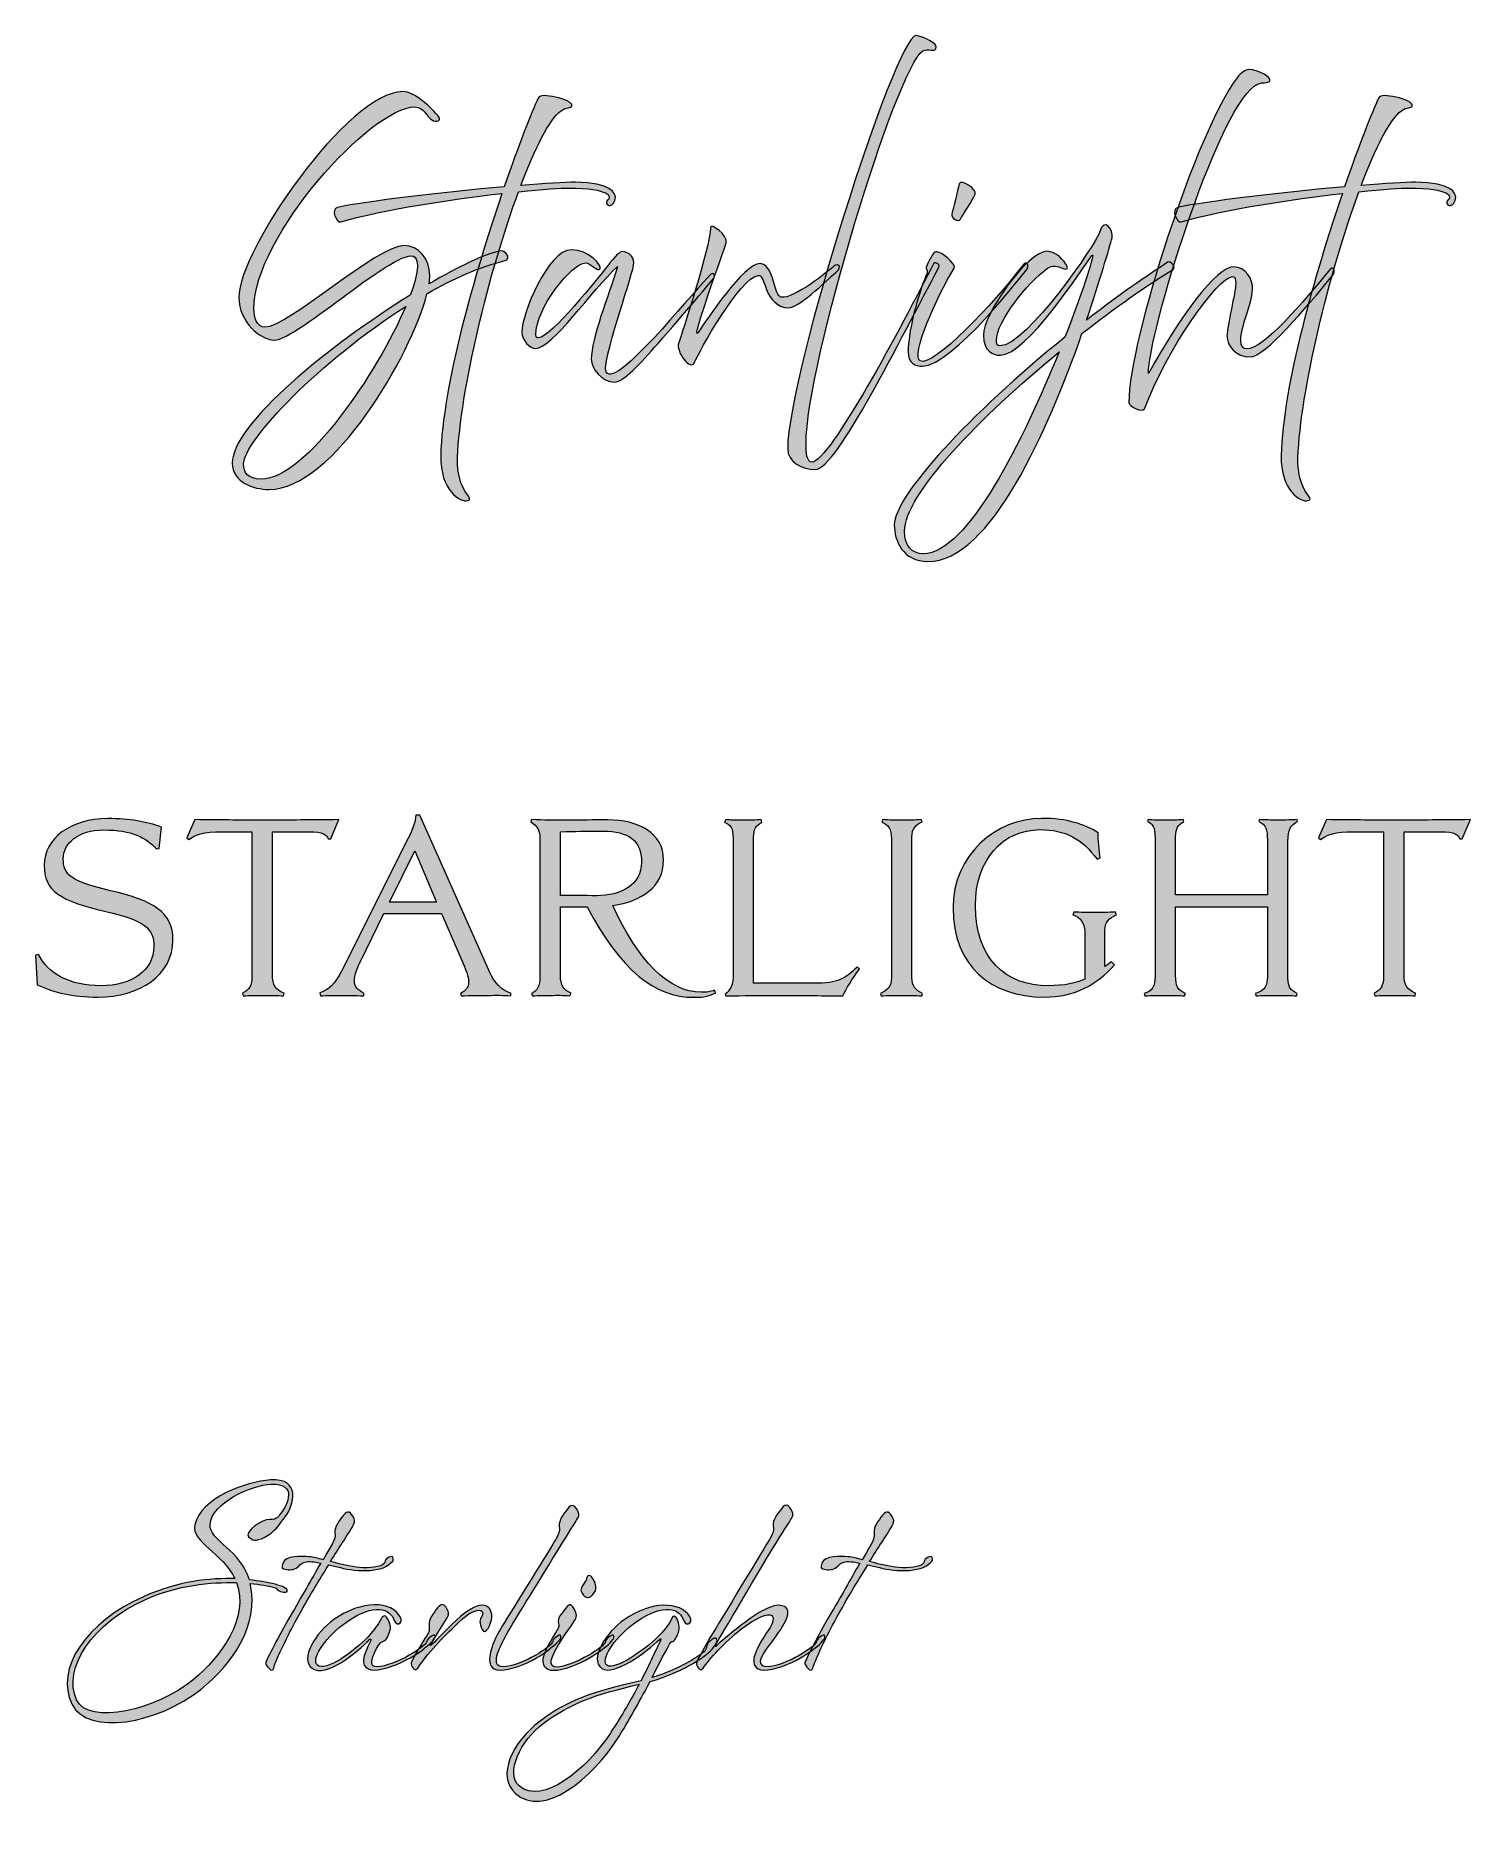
# Model space of a CAD drawing. Header units: millimetres. Extents: x 23.1 to 59.4, y -79.5 to -34.4.
import ezdxf

# ---------------------------------------------------------------- set-up
doc = ezdxf.new("R2010")
doc.units = ezdxf.units.MM
doc.header["$MEASUREMENT"] = 0
doc.layers.add('Layer 1', color=7, linetype='Continuous', lineweight=0)

msp = doc.modelspace()

# ---------------------------------------------------------------- hatches: boundary and pattern name
at = {"layer": 'Layer 1', "transparency": 33554687}
h = msp.add_hatch(color=250, dxfattribs=at)
h.dxf.hatch_style = 2
edge = h.paths.add_edge_path()
edge.add_spline(control_points=[(42.104, -44.881), (42.104, -43.026), (44.835, -34.432), (45.35, -34.432), (45.515, -34.432), (45.934, -34.642), (45.858, -34.762), (45.794, -34.864), (45.674, -34.731), (45.528, -34.819), (44.861, -35.226), (42.568, -42.759), (42.568, -44.76), (42.568, -44.982), (42.58, -45.224), (42.72, -45.224), (43.158, -45.224), (45.007, -41.769), (45.801, -40.187), (45.814, -40.161), (45.979, -40.206), (45.934, -40.288), (44.937, -42.137), (43.349, -45.408), (42.803, -45.408), (42.466, -45.408), (42.104, -45.23), (42.104, -44.881)], knot_values=[0, 0, 0, 0, 1, 1, 1, 2, 2, 2, 3, 3, 3, 4, 4, 4, 5, 5, 5, 6, 6, 6, 7, 7, 7, 8, 8, 8, 9, 9, 9, 9], degree=3, periodic=0)
h = msp.add_hatch(color=250, dxfattribs=at)
h.dxf.hatch_style = 2
edge = h.paths.add_edge_path()
edge.add_spline(control_points=[(50.74, -43.712), (50.74, -42.137), (52.462, -36.84), (53.478, -35.499), (53.58, -35.366), (53.7, -35.29), (53.776, -35.29), (54.018, -35.29), (54.342, -35.48), (54.31, -35.569), (54.278, -35.664), (54.094, -35.569), (53.91, -35.709), (52.931, -36.458), (51.235, -41.946), (51.235, -42.982), (52.042, -41.521), (52.97, -40.282), (53.382, -40.282), (53.713, -40.282), (53.884, -40.6), (53.872, -40.854), (53.852, -41.254), (53.573, -41.769), (53.573, -42.15), (53.573, -42.289), (53.624, -42.359), (53.726, -42.359), (54.157, -42.359), (55.155, -41.178), (55.841, -40.333), (55.885, -40.276), (55.999, -40.371), (55.904, -40.492), (55.218, -41.336), (54.177, -42.563), (53.814, -42.563), (53.446, -42.563), (53.224, -42.283), (53.224, -42.029), (53.224, -41.775), (53.446, -40.924), (53.446, -40.708), (53.446, -40.606), (53.427, -40.53), (53.363, -40.53), (53.001, -40.53), (51.718, -42.334), (51.134, -43.877), (51.096, -43.973), (50.74, -43.827), (50.74, -43.712)], knot_values=[0, 0, 0, 0, 1, 1, 1, 2, 2, 2, 3, 3, 3, 4, 4, 4, 5, 5, 5, 6, 6, 6, 7, 7, 7, 8, 8, 8, 9, 9, 9, 10, 10, 10, 11, 11, 11, 12, 12, 12, 13, 13, 13, 14, 14, 14, 15, 15, 15, 16, 16, 16, 17, 17, 17, 17], degree=3, periodic=0)
h = msp.add_hatch(color=250, dxfattribs=at)
h.dxf.hatch_style = 2
edge = h.paths.add_edge_path()
edge.add_spline(control_points=[(28.782, -45.656), (29.9, -45.656), (31.723, -42.956), (32.435, -41.286), (30.294, -42.645), (28.331, -44.678), (28.331, -45.275), (28.331, -45.478), (28.433, -45.656), (28.782, -45.656)], knot_values=[0, 0, 0, 0, 1, 1, 1, 2, 2, 2, 3, 3, 3, 3], degree=3, periodic=0)
edge = h.paths.add_edge_path()
edge.add_spline(control_points=[(28.045, -45.249), (28.045, -44.252), (30.516, -42.258), (32.549, -41), (32.733, -40.505), (32.79, -40.142), (32.663, -40.035), (32.288, -39.717), (29.684, -42.137), (29.106, -42.137), (28.769, -42.137), (28.211, -41.68), (28.211, -41.057), (28.211, -39.856), (30.98, -35.848), (32.365, -35.848), (32.651, -35.848), (33.089, -36.249), (33.286, -36.503), (33.324, -36.573), (33.216, -36.643), (33.095, -36.566), (32.974, -36.49), (32.892, -36.236), (32.669, -36.236), (31.558, -36.236), (28.592, -39.514), (28.592, -41.343), (28.592, -41.546), (28.661, -41.813), (28.871, -41.813), (29.449, -41.813), (31.71, -39.742), (32.396, -39.742), (32.752, -39.742), (33.044, -40.072), (33.044, -40.505), (33.044, -40.568), (33.038, -40.632), (33.025, -40.714), (33.775, -40.276), (34.423, -39.965), (34.81, -39.882), (34.988, -39.844), (35.096, -40.092), (34.956, -40.123), (34.327, -40.276), (33.648, -40.574), (32.974, -40.962), (32.581, -42.505), (30.605, -45.916), (28.973, -45.916), (28.573, -45.916), (28.045, -45.726), (28.045, -45.249)], knot_values=[0, 0, 0, 0, 1, 1, 1, 2, 2, 2, 3, 3, 3, 4, 4, 4, 5, 5, 5, 6, 6, 6, 7, 7, 7, 8, 8, 8, 9, 9, 9, 10, 10, 10, 11, 11, 11, 12, 12, 12, 13, 13, 13, 14, 14, 14, 15, 15, 15, 16, 16, 16, 17, 17, 17, 18, 18, 18, 18], degree=3, periodic=0)
h = msp.add_hatch(color=250, dxfattribs=at)
h.dxf.hatch_style = 2
edge = h.paths.add_edge_path()
edge.add_spline(control_points=[(33.322, -45.059), (33.367, -43.293), (34.173, -40.486), (34.872, -38.427), (33.589, -38.574), (31.899, -38.821), (30.794, -39.145), (30.692, -39.177), (30.521, -38.821), (30.711, -38.777), (31.41, -38.624), (33.386, -38.396), (34.929, -38.256), (35.291, -37.214), (35.615, -36.382), (35.787, -36.014), (35.831, -35.918), (36.009, -35.944), (36.231, -35.988), (36.447, -36.033), (36.663, -36.122), (36.638, -36.211), (36.625, -36.262), (36.498, -36.236), (36.371, -36.331), (36.072, -36.554), (35.71, -37.271), (35.348, -38.224), (35.958, -38.173), (36.46, -38.142), (36.733, -38.142), (37.648, -38.142), (37.743, -38.434), (37.743, -38.516), (37.743, -38.637), (37.667, -38.726), (37.578, -38.732), (37.533, -38.732), (37.476, -38.637), (37.546, -38.592), (37.654, -38.516), (37.622, -38.294), (36.555, -38.288), (36.377, -38.288), (35.907, -38.32), (35.291, -38.383), (34.535, -40.422), (33.811, -43.439), (33.748, -45.103), (33.716, -46.018), (34.211, -46.132), (34.002, -46.196), (33.83, -46.253), (33.303, -45.942), (33.322, -45.059)], knot_values=[0, 0, 0, 0, 1, 1, 1, 2, 2, 2, 3, 3, 3, 4, 4, 4, 5, 5, 5, 6, 6, 6, 7, 7, 7, 8, 8, 8, 9, 9, 9, 10, 10, 10, 11, 11, 11, 12, 12, 12, 13, 13, 13, 14, 14, 14, 15, 15, 15, 16, 16, 16, 17, 17, 17, 18, 18, 18, 18], degree=3, periodic=0)
h = msp.add_hatch(color=250, dxfattribs=at)
h.dxf.hatch_style = 2
edge = h.paths.add_edge_path()
edge.add_spline(control_points=[(54.594, -45.059), (54.639, -43.293), (55.446, -40.486), (56.144, -38.427), (54.861, -38.574), (53.172, -38.821), (52.066, -39.145), (51.965, -39.177), (51.793, -38.821), (51.984, -38.777), (52.682, -38.624), (54.658, -38.396), (56.202, -38.256), (56.564, -37.214), (56.887, -36.382), (57.059, -36.014), (57.103, -35.918), (57.281, -35.944), (57.504, -35.988), (57.72, -36.033), (57.935, -36.122), (57.91, -36.211), (57.898, -36.262), (57.77, -36.236), (57.643, -36.331), (57.345, -36.554), (56.983, -37.271), (56.621, -38.224), (57.231, -38.173), (57.732, -38.142), (58.005, -38.142), (58.92, -38.142), (59.016, -38.434), (59.016, -38.516), (59.016, -38.637), (58.939, -38.726), (58.85, -38.732), (58.806, -38.732), (58.749, -38.637), (58.818, -38.592), (58.927, -38.516), (58.895, -38.294), (57.828, -38.288), (57.65, -38.288), (57.18, -38.32), (56.564, -38.383), (55.808, -40.422), (55.084, -43.439), (55.02, -45.103), (54.988, -46.018), (55.484, -46.132), (55.274, -46.196), (55.103, -46.253), (54.575, -45.942), (54.594, -45.059)], knot_values=[0, 0, 0, 0, 1, 1, 1, 2, 2, 2, 3, 3, 3, 4, 4, 4, 5, 5, 5, 6, 6, 6, 7, 7, 7, 8, 8, 8, 9, 9, 9, 10, 10, 10, 11, 11, 11, 12, 12, 12, 13, 13, 13, 14, 14, 14, 15, 15, 15, 16, 16, 16, 17, 17, 17, 18, 18, 18, 18], degree=3, periodic=0)
h = msp.add_hatch(color=250, dxfattribs=at)
h.dxf.hatch_style = 2
edge = h.paths.add_edge_path()
edge.add_spline(control_points=[(46.257, -38.955), (46.283, -38.866), (46.41, -38.326), (46.448, -38.186), (46.486, -38.046), (46.905, -38.313), (46.848, -38.446), (46.791, -38.58), (46.53, -38.967), (46.48, -39.075), (46.429, -39.177), (46.232, -39.043), (46.257, -38.955)], knot_values=[0, 0, 0, 0, 1, 1, 1, 2, 2, 2, 3, 3, 3, 4, 4, 4, 4], degree=3, periodic=0)
edge = h.paths.add_edge_path()
edge.add_spline(control_points=[(45.152, -42.429), (45.152, -41.826), (45.489, -40.733), (45.622, -40.473), (45.641, -40.435), (45.641, -40.403), (45.635, -40.371), (45.628, -40.333), (45.59, -40.32), (45.616, -40.27), (45.756, -39.99), (45.794, -39.92), (45.838, -39.907), (45.863, -39.901), (45.902, -39.901), (45.94, -39.92), (46.124, -39.99), (46.365, -40.244), (46.321, -40.32), (45.863, -41.038), (45.216, -42.55), (45.457, -42.664), (45.8, -42.823), (47.337, -41.19), (48.029, -40.27), (48.182, -40.066), (48.22, -40.282), (48.15, -40.358), (48.08, -40.435), (46.276, -42.798), (45.514, -42.798), (45.33, -42.798), (45.152, -42.721), (45.152, -42.429)], knot_values=[0, 0, 0, 0, 1, 1, 1, 2, 2, 2, 3, 3, 3, 4, 4, 4, 5, 5, 5, 6, 6, 6, 7, 7, 7, 8, 8, 8, 9, 9, 9, 10, 10, 10, 11, 11, 11, 11], degree=3, periodic=0)
h = msp.add_hatch(color=250, dxfattribs=at)
h.dxf.hatch_style = 2
edge = h.paths.add_edge_path()
edge.add_spline(control_points=[(39.342, -42.219), (39.412, -42.01), (40.149, -39.761), (40.149, -39.298), (40.149, -39.139), (40.6, -39.494), (40.549, -39.673), (40.498, -39.85), (39.628, -42.238), (39.837, -41.94), (40.047, -41.641), (40.993, -40.187), (41.406, -40.2), (41.673, -40.206), (41.737, -40.689), (41.832, -40.924), (41.864, -40.994), (41.902, -41.044), (41.94, -41.051), (42.258, -41.102), (43.134, -40.39), (43.267, -40.276), (43.401, -40.161), (43.471, -40.295), (43.35, -40.397), (43.229, -40.498), (42.416, -41.305), (42.143, -41.318), (41.838, -41.33), (41.66, -41.083), (41.565, -40.854), (41.489, -40.663), (41.463, -40.492), (41.368, -40.498), (40.892, -40.549), (39.85, -42.448), (39.748, -42.696), (39.647, -42.944), (39.272, -42.429), (39.342, -42.219)], knot_values=[0, 0, 0, 0, 1, 1, 1, 2, 2, 2, 3, 3, 3, 4, 4, 4, 5, 5, 5, 6, 6, 6, 7, 7, 7, 8, 8, 8, 9, 9, 9, 10, 10, 10, 11, 11, 11, 12, 12, 12, 13, 13, 13, 13], degree=3, periodic=0)
h = msp.add_hatch(color=250, dxfattribs=at)
h.dxf.hatch_style = 2
edge = h.paths.add_edge_path()
edge.add_spline(control_points=[(45.539, -47.542), (46.657, -47.542), (48.08, -44.64), (48.975, -42.435), (46.974, -44.074), (45.063, -46.044), (45.063, -46.971), (45.063, -47.345), (45.24, -47.542), (45.539, -47.542)], knot_values=[0, 0, 0, 0, 1, 1, 1, 2, 2, 2, 3, 3, 3, 3], degree=3, periodic=0)
edge = h.paths.add_edge_path()
edge.add_spline(control_points=[(44.802, -46.812), (44.802, -46.081), (46.708, -44.011), (49.121, -42.061), (49.617, -40.809), (49.903, -39.869), (49.807, -39.996), (49.547, -40.352), (48.143, -42.518), (47.489, -42.518), (47.311, -42.518), (47.057, -42.423), (47.057, -42.016), (47.057, -41.47), (48.181, -39.889), (48.664, -39.889), (48.899, -39.889), (49.102, -40.123), (49.179, -40.27), (49.191, -40.295), (49.198, -40.384), (49.051, -40.314), (48.95, -40.263), (48.804, -40.231), (48.683, -40.32), (48.156, -40.695), (47.387, -41.68), (47.387, -42.143), (47.387, -42.188), (47.387, -42.283), (47.476, -42.283), (48.15, -42.283), (49.934, -39.66), (49.998, -39.412), (50.112, -38.98), (50.366, -39.368), (50.315, -39.545), (50.246, -39.793), (50.017, -40.606), (49.668, -41.629), (50.335, -41.114), (51.027, -40.619), (51.719, -40.168), (51.802, -40.117), (51.942, -40.301), (51.859, -40.352), (51.192, -40.752), (50.379, -41.324), (49.553, -41.972), (48.696, -44.405), (47.248, -47.739), (45.653, -47.739), (45.018, -47.739), (44.802, -47.206), (44.802, -46.812)], knot_values=[0, 0, 0, 0, 1, 1, 1, 2, 2, 2, 3, 3, 3, 4, 4, 4, 5, 5, 5, 6, 6, 6, 7, 7, 7, 8, 8, 8, 9, 9, 9, 10, 10, 10, 11, 11, 11, 12, 12, 12, 13, 13, 13, 14, 14, 14, 15, 15, 15, 16, 16, 16, 17, 17, 17, 18, 18, 18, 18], degree=3, periodic=0)
h = msp.add_hatch(color=250, dxfattribs=at)
h.dxf.hatch_style = 2
edge = h.paths.add_edge_path()
edge.add_spline(control_points=[(37.133, -42.62), (37.133, -42.08), (37.565, -41.044), (37.8, -40.27), (37.145, -40.873), (36.148, -42.347), (35.716, -42.347), (35.589, -42.347), (35.373, -42.15), (35.373, -41.927), (35.373, -41.489), (36.04, -39.85), (36.631, -39.85), (37.069, -39.85), (37.406, -40.25), (37.355, -40.327), (37.279, -40.435), (37.133, -40.181), (36.993, -40.181), (36.644, -40.181), (35.729, -41.318), (35.729, -42.003), (35.729, -42.073), (35.78, -42.08), (35.799, -42.08), (36.097, -42.08), (37.323, -40.543), (37.539, -40.27), (37.755, -39.996), (37.844, -39.895), (37.933, -39.895), (38.022, -39.895), (38.212, -40.009), (38.212, -40.181), (38.212, -40.409), (37.495, -42.372), (37.495, -42.867), (37.495, -42.982), (37.584, -43.001), (37.615, -43.001), (38.054, -43.001), (39.819, -40.79), (40.15, -40.479), (40.239, -40.397), (40.277, -40.523), (40.232, -40.574), (40.207, -40.606), (39.476, -41.476), (38.822, -42.219), (38.365, -42.734), (37.952, -43.198), (37.723, -43.198), (37.393, -43.198), (37.133, -42.855), (37.133, -42.62)], knot_values=[0, 0, 0, 0, 1, 1, 1, 2, 2, 2, 3, 3, 3, 4, 4, 4, 5, 5, 5, 6, 6, 6, 7, 7, 7, 8, 8, 8, 9, 9, 9, 10, 10, 10, 11, 11, 11, 12, 12, 12, 13, 13, 13, 14, 14, 14, 15, 15, 15, 16, 16, 16, 17, 17, 17, 18, 18, 18, 18], degree=3, periodic=0)
h = msp.add_hatch(color=250, dxfattribs=at)
h.dxf.hatch_style = 2
edge = h.paths.add_edge_path()
edge.add_spline(control_points=[(24.643, -58.761), (23.989, -58.761), (23.551, -58.647), (23.106, -58.45), (23.106, -58.45), (23.068, -57.701), (23.068, -57.701), (23.068, -57.701), (23.144, -57.681), (23.144, -57.681), (23.373, -58.17), (23.945, -58.475), (24.713, -58.475), (25.52, -58.475), (26.06, -58.075), (26.06, -57.485), (26.06, -57.014), (25.825, -56.824), (24.847, -56.595), (23.684, -56.322), (23.284, -56.087), (23.284, -55.42), (23.284, -54.753), (23.945, -54.245), (24.897, -54.245), (25.45, -54.245), (25.869, -54.321), (26.257, -54.461), (26.257, -54.461), (26.193, -55.001), (26.193, -55.001), (26.193, -55.001), (26.123, -55.013), (26.123, -55.013), (25.876, -54.728), (25.507, -54.531), (24.796, -54.531), (24.135, -54.531), (23.767, -54.874), (23.767, -55.261), (23.767, -55.655), (23.932, -55.826), (24.961, -56.068), (26.054, -56.322), (26.543, -56.614), (26.543, -57.313), (26.543, -58.209), (25.704, -58.761), (24.643, -58.761)], knot_values=[0, 0, 0, 0, 1, 1, 1, 2, 2, 2, 3, 3, 3, 4, 4, 4, 5, 5, 5, 6, 6, 6, 7, 7, 7, 8, 8, 8, 9, 9, 9, 10, 10, 10, 11, 11, 11, 12, 12, 12, 13, 13, 13, 14, 14, 14, 15, 15, 15, 16, 16, 16, 16], degree=3, periodic=0)
h = msp.add_hatch(color=250, dxfattribs=at)
h.dxf.hatch_style = 2
edge = h.paths.add_edge_path()
edge.add_spline(control_points=[(30.537, -54.759), (30.537, -54.759), (30.473, -54.759), (30.473, -54.759), (30.435, -54.664), (30.359, -54.575), (29.971, -54.575), (29.971, -54.575), (29.063, -54.575), (29.063, -54.575), (29.063, -54.575), (29.063, -58.196), (29.063, -58.196), (29.063, -58.45), (29.127, -58.571), (29.355, -58.66), (29.355, -58.66), (29.343, -58.729), (29.343, -58.729), (29.19, -58.717), (28.993, -58.717), (28.834, -58.717), (28.682, -58.717), (28.466, -58.723), (28.32, -58.729), (28.32, -58.729), (28.307, -58.66), (28.307, -58.66), (28.472, -58.583), (28.542, -58.469), (28.542, -58.234), (28.542, -58.234), (28.542, -54.575), (28.542, -54.575), (28.542, -54.575), (27.812, -54.575), (27.812, -54.575), (27.291, -54.575), (27.119, -54.652), (26.948, -54.772), (26.948, -54.772), (26.897, -54.734), (26.897, -54.734), (26.897, -54.734), (27.1, -54.27), (27.1, -54.27), (27.767, -54.277), (28.148, -54.283), (28.815, -54.283), (29.565, -54.283), (29.997, -54.277), (30.74, -54.27), (30.74, -54.27), (30.537, -54.759), (30.537, -54.759)], knot_values=[0, 0, 0, 0, 1, 1, 1, 2, 2, 2, 3, 3, 3, 4, 4, 4, 5, 5, 5, 6, 6, 6, 7, 7, 7, 8, 8, 8, 9, 9, 9, 10, 10, 10, 11, 11, 11, 12, 12, 12, 13, 13, 13, 14, 14, 14, 15, 15, 15, 16, 16, 16, 17, 17, 17, 18, 18, 18, 18], degree=3, periodic=0)
h = msp.add_hatch(color=250, dxfattribs=at)
h.dxf.hatch_style = 2
edge = h.paths.add_edge_path()
edge.add_spline(control_points=[(32.664, -55.064), (32.664, -55.064), (32.022, -56.36), (32.022, -56.36), (32.022, -56.36), (33.216, -56.36), (33.216, -56.36), (33.216, -56.36), (32.664, -55.064), (32.664, -55.064)], knot_values=[0, 0, 0, 0, 1, 1, 1, 2, 2, 2, 3, 3, 3, 3], degree=3, periodic=0)
edge = h.paths.add_edge_path()
edge.add_spline(control_points=[(35.09, -58.729), (34.906, -58.71), (34.747, -58.717), (34.512, -58.717), (34.296, -58.717), (34.048, -58.717), (33.845, -58.729), (33.845, -58.729), (33.826, -58.666), (33.826, -58.666), (33.94, -58.615), (34.029, -58.501), (34.029, -58.399), (34.029, -58.285), (33.997, -58.164), (33.915, -57.973), (33.915, -57.973), (33.343, -56.646), (33.343, -56.646), (33.343, -56.646), (31.882, -56.646), (31.882, -56.646), (31.882, -56.646), (31.273, -57.891), (31.273, -57.891), (31.177, -58.088), (31.139, -58.215), (31.139, -58.348), (31.139, -58.52), (31.222, -58.577), (31.387, -58.666), (31.387, -58.666), (31.368, -58.729), (31.368, -58.729), (31.152, -58.723), (30.974, -58.717), (30.758, -58.717), (30.567, -58.717), (30.459, -58.717), (30.275, -58.729), (30.275, -58.729), (30.263, -58.653), (30.263, -58.653), (30.485, -58.577), (30.644, -58.431), (30.809, -58.101), (30.809, -58.101), (32.498, -54.741), (32.498, -54.741), (32.632, -54.474), (32.689, -54.308), (32.689, -54.156), (32.689, -54.156), (32.797, -54.156), (32.797, -54.156), (32.797, -54.156), (34.569, -58.139), (34.569, -58.139), (34.69, -58.412), (34.842, -58.577), (35.103, -58.666), (35.103, -58.666), (35.09, -58.729), (35.09, -58.729)], knot_values=[0, 0, 0, 0, 1, 1, 1, 2, 2, 2, 3, 3, 3, 4, 4, 4, 5, 5, 5, 6, 6, 6, 7, 7, 7, 8, 8, 8, 9, 9, 9, 10, 10, 10, 11, 11, 11, 12, 12, 12, 13, 13, 13, 14, 14, 14, 15, 15, 15, 16, 16, 16, 17, 17, 17, 18, 18, 18, 19, 19, 19, 20, 20, 20, 21, 21, 21, 21], degree=3, periodic=0)
h = msp.add_hatch(color=250, dxfattribs=at)
h.dxf.hatch_style = 2
edge = h.paths.add_edge_path()
edge.add_spline(control_points=[(37.42, -54.562), (37.013, -54.562), (36.721, -54.569), (36.353, -54.575), (36.353, -54.575), (36.353, -56.188), (36.353, -56.188), (36.658, -56.188), (36.943, -56.195), (37.261, -56.195), (37.883, -56.195), (38.404, -55.928), (38.404, -55.344), (38.404, -54.804), (38.087, -54.562), (37.42, -54.562)], knot_values=[0, 0, 0, 0, 1, 1, 1, 2, 2, 2, 3, 3, 3, 4, 4, 4, 5, 5, 5, 5], degree=3, periodic=0)
edge = h.paths.add_edge_path()
edge.add_spline(control_points=[(39.738, -58.767), (38.735, -58.767), (37.883, -58.094), (37.032, -56.481), (36.759, -56.481), (36.562, -56.481), (36.353, -56.481), (36.353, -56.481), (36.353, -58.209), (36.353, -58.209), (36.353, -58.469), (36.429, -58.577), (36.626, -58.66), (36.626, -58.66), (36.594, -58.729), (36.594, -58.729), (36.391, -58.71), (36.289, -58.717), (36.111, -58.717), (35.933, -58.717), (35.825, -58.717), (35.641, -58.729), (35.641, -58.729), (35.616, -58.672), (35.616, -58.672), (35.768, -58.602), (35.832, -58.469), (35.832, -58.259), (35.832, -58.259), (35.832, -54.728), (35.832, -54.728), (35.832, -54.588), (35.781, -54.423), (35.603, -54.327), (35.603, -54.327), (35.622, -54.27), (35.622, -54.27), (35.94, -54.283), (36.181, -54.283), (36.499, -54.283), (36.835, -54.283), (37.216, -54.277), (37.547, -54.277), (38.322, -54.277), (38.963, -54.601), (38.963, -55.299), (38.963, -55.973), (38.404, -56.335), (37.68, -56.443), (38.296, -57.834), (39.109, -58.64), (39.916, -58.64), (40.056, -58.64), (40.145, -58.628), (40.246, -58.583), (40.246, -58.583), (40.284, -58.653), (40.284, -58.653), (40.132, -58.729), (39.999, -58.767), (39.738, -58.767)], knot_values=[0, 0, 0, 0, 1, 1, 1, 2, 2, 2, 3, 3, 3, 4, 4, 4, 5, 5, 5, 6, 6, 6, 7, 7, 7, 8, 8, 8, 9, 9, 9, 10, 10, 10, 11, 11, 11, 12, 12, 12, 13, 13, 13, 14, 14, 14, 15, 15, 15, 16, 16, 16, 17, 17, 17, 18, 18, 18, 19, 19, 19, 20, 20, 20, 20], degree=3, periodic=0)
h = msp.add_hatch(color=250, dxfattribs=at)
h.dxf.hatch_style = 2
edge = h.paths.add_edge_path()
edge.add_spline(control_points=[(43.503, -58.729), (42.855, -58.723), (42.487, -58.723), (41.839, -58.723), (41.331, -58.723), (41.02, -58.723), (40.537, -58.729), (40.537, -58.729), (40.524, -58.685), (40.524, -58.685), (40.632, -58.615), (40.721, -58.45), (40.721, -58.266), (40.721, -58.266), (40.721, -54.741), (40.721, -54.741), (40.721, -54.493), (40.67, -54.397), (40.505, -54.34), (40.505, -54.34), (40.537, -54.27), (40.537, -54.27), (40.651, -54.283), (40.791, -54.283), (40.95, -54.283), (41.109, -54.283), (41.318, -54.283), (41.433, -54.27), (41.433, -54.27), (41.452, -54.34), (41.452, -54.34), (41.299, -54.41), (41.242, -54.518), (41.242, -54.702), (41.242, -54.702), (41.242, -58.412), (41.242, -58.412), (41.242, -58.412), (42.766, -58.412), (42.766, -58.412), (43.389, -58.412), (43.567, -58.291), (43.859, -58.005), (43.859, -58.005), (43.923, -58.056), (43.923, -58.056), (43.745, -58.272), (43.579, -58.571), (43.503, -58.729)], knot_values=[0, 0, 0, 0, 1, 1, 1, 2, 2, 2, 3, 3, 3, 4, 4, 4, 5, 5, 5, 6, 6, 6, 7, 7, 7, 8, 8, 8, 9, 9, 9, 10, 10, 10, 11, 11, 11, 12, 12, 12, 13, 13, 13, 14, 14, 14, 15, 15, 15, 16, 16, 16, 16], degree=3, periodic=0)
h = msp.add_hatch(color=250, dxfattribs=at)
h.dxf.hatch_style = 2
edge = h.paths.add_edge_path()
edge.add_spline(control_points=[(45.497, -58.729), (45.338, -58.717), (45.153, -58.717), (44.995, -58.717), (44.811, -58.717), (44.633, -58.717), (44.468, -58.729), (44.468, -58.729), (44.455, -58.666), (44.455, -58.666), (44.639, -58.583), (44.728, -58.494), (44.728, -58.272), (44.728, -58.272), (44.728, -54.753), (44.728, -54.753), (44.728, -54.506), (44.652, -54.397), (44.487, -54.334), (44.487, -54.334), (44.512, -54.27), (44.512, -54.27), (44.671, -54.283), (44.823, -54.283), (44.982, -54.283), (45.141, -54.283), (45.338, -54.283), (45.484, -54.27), (45.484, -54.27), (45.509, -54.327), (45.509, -54.327), (45.35, -54.391), (45.249, -54.506), (45.249, -54.709), (45.249, -54.709), (45.249, -58.266), (45.249, -58.266), (45.249, -58.488), (45.344, -58.583), (45.516, -58.666), (45.516, -58.666), (45.497, -58.729), (45.497, -58.729)], knot_values=[0, 0, 0, 0, 1, 1, 1, 2, 2, 2, 3, 3, 3, 4, 4, 4, 5, 5, 5, 6, 6, 6, 7, 7, 7, 8, 8, 8, 9, 9, 9, 10, 10, 10, 11, 11, 11, 12, 12, 12, 13, 13, 13, 14, 14, 14, 14], degree=3, periodic=0)
h = msp.add_hatch(color=250, dxfattribs=at)
h.dxf.hatch_style = 2
edge = h.paths.add_edge_path()
edge.add_spline(control_points=[(50.133, -57.071), (50.133, -57.071), (50.133, -57.986), (50.133, -57.986), (50.19, -57.948), (50.247, -57.91), (50.304, -57.866), (50.304, -57.866), (50.374, -57.948), (50.374, -57.948), (49.942, -58.437), (49.39, -58.761), (48.595, -58.761), (47.249, -58.761), (46.29, -57.973), (46.29, -56.506), (46.29, -55.16), (47.382, -54.239), (48.532, -54.239), (49.186, -54.239), (49.606, -54.385), (49.961, -54.601), (49.961, -54.772), (49.987, -55.071), (50.012, -55.236), (50.012, -55.236), (49.936, -55.268), (49.936, -55.268), (49.548, -54.759), (49.148, -54.524), (48.488, -54.524), (47.554, -54.524), (46.855, -55.28), (46.855, -56.449), (46.855, -57.789), (47.624, -58.475), (48.697, -58.475), (49.116, -58.475), (49.402, -58.405), (49.625, -58.31), (49.625, -58.31), (49.625, -57.11), (49.625, -57.11), (49.625, -56.875), (49.51, -56.741), (49.326, -56.678), (49.326, -56.678), (49.345, -56.608), (49.345, -56.608), (49.504, -56.62), (49.713, -56.62), (49.872, -56.62), (50.057, -56.62), (50.228, -56.62), (50.406, -56.608), (50.406, -56.608), (50.431, -56.678), (50.431, -56.678), (50.228, -56.76), (50.133, -56.868), (50.133, -57.071)], knot_values=[0, 0, 0, 0, 1, 1, 1, 2, 2, 2, 3, 3, 3, 4, 4, 4, 5, 5, 5, 6, 6, 6, 7, 7, 7, 8, 8, 8, 9, 9, 9, 10, 10, 10, 11, 11, 11, 12, 12, 12, 13, 13, 13, 14, 14, 14, 15, 15, 15, 16, 16, 16, 17, 17, 17, 18, 18, 18, 19, 19, 19, 20, 20, 20, 20], degree=3, periodic=0)
h = msp.add_hatch(color=250, dxfattribs=at)
h.dxf.hatch_style = 2
edge = h.paths.add_edge_path()
edge.add_spline(control_points=[(54.768, -54.817), (54.768, -54.817), (54.768, -58.278), (54.768, -58.278), (54.768, -58.494), (54.825, -58.596), (54.997, -58.666), (54.997, -58.666), (54.984, -58.729), (54.984, -58.729), (54.832, -58.723), (54.647, -58.717), (54.501, -58.717), (54.324, -58.717), (54.108, -58.723), (53.955, -58.729), (53.955, -58.729), (53.942, -58.672), (53.942, -58.672), (54.19, -58.59), (54.247, -58.463), (54.247, -58.253), (54.247, -58.253), (54.247, -56.481), (54.247, -56.481), (54.247, -56.481), (51.922, -56.481), (51.922, -56.481), (51.922, -56.481), (51.922, -58.202), (51.922, -58.202), (51.922, -58.526), (51.986, -58.583), (52.17, -58.666), (52.17, -58.666), (52.145, -58.729), (52.145, -58.729), (52.005, -58.717), (51.834, -58.717), (51.669, -58.717), (51.471, -58.717), (51.332, -58.717), (51.148, -58.729), (51.148, -58.729), (51.129, -58.672), (51.129, -58.672), (51.332, -58.615), (51.402, -58.494), (51.402, -58.228), (51.402, -58.228), (51.402, -54.721), (51.402, -54.721), (51.402, -54.455), (51.351, -54.372), (51.211, -54.321), (51.211, -54.321), (51.23, -54.27), (51.23, -54.27), (51.338, -54.283), (51.51, -54.283), (51.656, -54.283), (51.827, -54.283), (51.973, -54.283), (52.119, -54.27), (52.119, -54.27), (52.132, -54.327), (52.132, -54.327), (51.992, -54.397), (51.922, -54.499), (51.922, -54.696), (51.922, -54.696), (51.922, -56.176), (51.922, -56.176), (51.922, -56.176), (54.247, -56.176), (54.247, -56.176), (54.247, -56.176), (54.247, -54.778), (54.247, -54.778), (54.247, -54.524), (54.215, -54.397), (54.031, -54.321), (54.031, -54.321), (54.044, -54.27), (54.044, -54.27), (54.178, -54.277), (54.343, -54.283), (54.52, -54.283), (54.686, -54.283), (54.908, -54.277), (54.997, -54.27), (54.997, -54.27), (55.01, -54.321), (55.01, -54.321), (54.832, -54.397), (54.768, -54.531), (54.768, -54.817)], knot_values=[0, 0, 0, 0, 1, 1, 1, 2, 2, 2, 3, 3, 3, 4, 4, 4, 5, 5, 5, 6, 6, 6, 7, 7, 7, 8, 8, 8, 9, 9, 9, 10, 10, 10, 11, 11, 11, 12, 12, 12, 13, 13, 13, 14, 14, 14, 15, 15, 15, 16, 16, 16, 17, 17, 17, 18, 18, 18, 19, 19, 19, 20, 20, 20, 21, 21, 21, 22, 22, 22, 23, 23, 23, 24, 24, 24, 25, 25, 25, 26, 26, 26, 27, 27, 27, 28, 28, 28, 29, 29, 29, 30, 30, 30, 31, 31, 31, 32, 32, 32, 32], degree=3, periodic=0)
h = msp.add_hatch(color=250, dxfattribs=at)
h.dxf.hatch_style = 2
edge = h.paths.add_edge_path()
edge.add_spline(control_points=[(59.181, -54.759), (59.181, -54.759), (59.117, -54.759), (59.117, -54.759), (59.08, -54.664), (59.003, -54.575), (58.616, -54.575), (58.616, -54.575), (57.707, -54.575), (57.707, -54.575), (57.707, -54.575), (57.707, -58.196), (57.707, -58.196), (57.707, -58.45), (57.771, -58.571), (58, -58.66), (58, -58.66), (57.987, -58.729), (57.987, -58.729), (57.835, -58.717), (57.637, -58.717), (57.479, -58.717), (57.326, -58.717), (57.11, -58.723), (56.964, -58.729), (56.964, -58.729), (56.952, -58.66), (56.952, -58.66), (57.117, -58.583), (57.187, -58.469), (57.187, -58.234), (57.187, -58.234), (57.187, -54.575), (57.187, -54.575), (57.187, -54.575), (56.456, -54.575), (56.456, -54.575), (55.935, -54.575), (55.764, -54.652), (55.592, -54.772), (55.592, -54.772), (55.541, -54.734), (55.541, -54.734), (55.541, -54.734), (55.745, -54.27), (55.745, -54.27), (56.412, -54.277), (56.793, -54.283), (57.46, -54.283), (58.209, -54.283), (58.641, -54.277), (59.384, -54.27), (59.384, -54.27), (59.181, -54.759), (59.181, -54.759)], knot_values=[0, 0, 0, 0, 1, 1, 1, 2, 2, 2, 3, 3, 3, 4, 4, 4, 5, 5, 5, 6, 6, 6, 7, 7, 7, 8, 8, 8, 9, 9, 9, 10, 10, 10, 11, 11, 11, 12, 12, 12, 13, 13, 13, 14, 14, 14, 15, 15, 15, 16, 16, 16, 17, 17, 17, 18, 18, 18, 18], degree=3, periodic=0)
h = msp.add_hatch(color=250, dxfattribs=at)
h.dxf.hatch_style = 2
edge = h.paths.add_edge_path()
edge.add_spline(control_points=[(24.104, -76.545), (24.403, -77.199), (26.15, -76.792), (27.058, -76.036), (27.757, -75.458), (28.493, -74.461), (28.15, -73.578), (27.503, -73.559), (26.664, -73.642), (25.845, -74.004), (24.517, -74.595), (23.742, -75.75), (24.104, -76.545)], knot_values=[0, 0, 0, 0, 1, 1, 1, 2, 2, 2, 3, 3, 3, 4, 4, 4, 4], degree=3, periodic=0)
edge = h.paths.add_edge_path()
edge.add_spline(control_points=[(29.383, -71.914), (29.237, -72.104), (29.116, -72.308), (28.868, -72.428), (28.62, -72.549), (28.557, -72.505), (28.455, -72.416), (28.335, -72.308), (28.811, -71.958), (28.995, -71.977), (29.179, -71.997), (29.243, -71.863), (29.243, -71.863), (29.472, -71.59), (29.688, -71.063), (29.033, -71.088), (28.525, -71.107), (27.515, -71.558), (27.483, -72.104), (27.458, -72.511), (28.265, -72.765), (28.481, -73.508), (28.716, -73.533), (28.913, -73.572), (29.059, -73.603), (29.256, -73.648), (29.421, -73.705), (29.434, -73.769), (29.453, -73.832), (29.389, -73.838), (29.262, -73.8), (29.173, -73.775), (29.192, -73.724), (29.103, -73.699), (28.963, -73.661), (28.754, -73.623), (28.5, -73.597), (28.748, -74.671), (28.017, -75.655), (27.248, -76.278), (26.156, -77.154), (24.39, -77.459), (23.99, -76.659), (23.539, -75.757), (24.358, -74.575), (25.794, -73.934), (26.683, -73.54), (27.49, -73.457), (28.112, -73.476), (27.814, -72.835), (27.001, -72.555), (27.096, -72.117), (27.248, -71.431), (28.386, -71.025), (29.014, -70.98), (29.789, -70.923), (29.611, -71.622), (29.383, -71.914)], knot_values=[0, 0, 0, 0, 1, 1, 1, 2, 2, 2, 3, 3, 3, 4, 4, 4, 5, 5, 5, 6, 6, 6, 7, 7, 7, 8, 8, 8, 9, 9, 9, 10, 10, 10, 11, 11, 11, 12, 12, 12, 13, 13, 13, 14, 14, 14, 15, 15, 15, 16, 16, 16, 17, 17, 17, 18, 18, 18, 19, 19, 19, 19], degree=3, periodic=0)
h = msp.add_hatch(color=250, dxfattribs=at)
h.dxf.hatch_style = 2
edge = h.paths.add_edge_path()
edge.add_spline(control_points=[(34.886, -74.664), (35.083, -74.347), (36.169, -72.594), (36.227, -72.492), (36.303, -72.352), (36.341, -72.295), (36.322, -72.149), (36.303, -72.003), (36.43, -71.844), (36.538, -71.704), (36.646, -71.565), (36.722, -71.622), (36.804, -71.787), (36.836, -71.85), (36.804, -71.927), (36.786, -71.958), (36.741, -72.035), (36.519, -72.378), (36.373, -72.619), (35.814, -73.54), (35.236, -74.455), (35.07, -74.747), (34.861, -75.115), (34.613, -75.566), (34.791, -75.68), (34.899, -75.75), (35.21, -75.668), (35.509, -75.528), (35.801, -75.388), (36.017, -75.23), (36.106, -75.147), (36.176, -75.083), (36.138, -75.039), (36.207, -74.982), (36.309, -74.899), (36.36, -74.88), (36.366, -74.944), (36.373, -75.007), (36.277, -75.096), (36.119, -75.223), (36.023, -75.299), (35.858, -75.439), (35.528, -75.598), (35.21, -75.75), (34.816, -75.839), (34.677, -75.763), (34.41, -75.611), (34.639, -75.064), (34.886, -74.664)], knot_values=[0, 0, 0, 0, 1, 1, 1, 2, 2, 2, 3, 3, 3, 4, 4, 4, 5, 5, 5, 6, 6, 6, 7, 7, 7, 8, 8, 8, 9, 9, 9, 10, 10, 10, 11, 11, 11, 12, 12, 12, 13, 13, 13, 14, 14, 14, 15, 15, 15, 16, 16, 16, 16], degree=3, periodic=0)
h = msp.add_hatch(color=250, dxfattribs=at)
h.dxf.hatch_style = 2
edge = h.paths.add_edge_path()
edge.add_spline(control_points=[(41.611, -74.785), (41.751, -74.575), (41.757, -74.461), (41.7, -74.41), (41.624, -74.34), (41.3, -74.461), (40.913, -74.766), (40.531, -75.064), (40.1, -75.528), (39.966, -75.738), (39.884, -75.865), (39.782, -75.674), (39.795, -75.604), (39.807, -75.541), (40.049, -75.122), (40.195, -74.88), (40.328, -74.658), (41.586, -72.587), (41.643, -72.485), (41.719, -72.346), (41.757, -72.289), (41.738, -72.143), (41.719, -71.997), (41.846, -71.838), (41.954, -71.698), (42.062, -71.558), (42.139, -71.615), (42.221, -71.781), (42.253, -71.844), (42.221, -71.92), (42.202, -71.952), (42.157, -72.028), (41.935, -72.371), (41.789, -72.613), (41.23, -73.533), (40.277, -75.16), (40.271, -75.172), (40.258, -75.192), (40.265, -75.204), (40.284, -75.192), (40.354, -75.128), (40.487, -75.001), (40.868, -74.702), (41.236, -74.41), (41.706, -74.086), (41.967, -74.163), (42.297, -74.258), (41.973, -74.702), (41.808, -74.937), (41.598, -75.236), (41.294, -75.566), (41.472, -75.68), (41.58, -75.75), (41.891, -75.668), (42.189, -75.528), (42.481, -75.388), (42.697, -75.23), (42.786, -75.147), (42.856, -75.083), (42.818, -75.039), (42.888, -74.982), (42.99, -74.899), (43.04, -74.88), (43.047, -74.944), (43.053, -75.007), (42.958, -75.102), (42.799, -75.23), (42.704, -75.306), (42.539, -75.439), (42.208, -75.598), (41.891, -75.75), (41.497, -75.839), (41.357, -75.763), (41.09, -75.611), (41.351, -75.172), (41.611, -74.785)], knot_values=[0, 0, 0, 0, 1, 1, 1, 2, 2, 2, 3, 3, 3, 4, 4, 4, 5, 5, 5, 6, 6, 6, 7, 7, 7, 8, 8, 8, 9, 9, 9, 10, 10, 10, 11, 11, 11, 12, 12, 12, 13, 13, 13, 14, 14, 14, 15, 15, 15, 16, 16, 16, 17, 17, 17, 18, 18, 18, 19, 19, 19, 20, 20, 20, 21, 21, 21, 22, 22, 22, 23, 23, 23, 24, 24, 24, 25, 25, 25, 25], degree=3, periodic=0)
h = msp.add_hatch(color=250, dxfattribs=at)
h.dxf.hatch_style = 2
edge = h.paths.add_edge_path()
edge.add_spline(control_points=[(31.852, -73.127), (31.947, -73.07), (31.89, -73.032), (31.941, -72.987), (31.992, -72.943), (32.036, -72.918), (32.087, -72.918), (32.119, -72.918), (32.138, -73.006), (32.106, -73.038), (32.049, -73.095), (31.979, -73.152), (31.89, -73.191), (31.706, -73.273), (31.388, -73.292), (31.128, -73.261), (30.874, -73.229), (30.677, -73.172), (30.486, -73.127), (30.143, -73.686), (30.054, -73.813), (29.641, -74.569), (29.406, -74.995), (29.121, -75.611), (29.095, -75.738), (29.064, -75.89), (28.879, -75.674), (28.892, -75.604), (28.905, -75.541), (29.241, -74.887), (29.502, -74.442), (29.819, -73.908), (30.048, -73.489), (30.283, -73.089), (30.162, -73.057), (30.067, -73.045), (30.004, -73.045), (29.896, -73.045), (29.807, -73.07), (29.73, -73.159), (29.648, -73.248), (29.521, -73.261), (29.426, -73.248), (29.286, -73.229), (29.286, -73.197), (29.324, -73.083), (29.387, -72.892), (29.807, -72.905), (29.985, -72.924), (30.118, -72.936), (30.2, -72.962), (30.346, -73), (30.632, -72.511), (30.664, -72.46), (30.645, -72.314), (30.626, -72.168), (30.753, -72.009), (30.861, -71.87), (30.969, -71.73), (31.045, -71.787), (31.128, -71.952), (31.16, -72.016), (31.128, -72.092), (31.109, -72.123), (30.937, -72.422), (30.728, -72.72), (30.531, -73.045), (30.696, -73.089), (30.931, -73.152), (31.179, -73.184), (31.407, -73.216), (31.719, -73.203), (31.852, -73.127)], knot_values=[0, 0, 0, 0, 1, 1, 1, 2, 2, 2, 3, 3, 3, 4, 4, 4, 5, 5, 5, 6, 6, 6, 7, 7, 7, 8, 8, 8, 9, 9, 9, 10, 10, 10, 11, 11, 11, 12, 12, 12, 13, 13, 13, 14, 14, 14, 15, 15, 15, 16, 16, 16, 17, 17, 17, 18, 18, 18, 19, 19, 19, 20, 20, 20, 21, 21, 21, 22, 22, 22, 23, 23, 23, 24, 24, 24, 24], degree=3, periodic=0)
h = msp.add_hatch(color=250, dxfattribs=at)
h.dxf.hatch_style = 2
edge = h.paths.add_edge_path()
edge.add_spline(control_points=[(45.498, -73.127), (45.593, -73.07), (45.536, -73.032), (45.587, -72.987), (45.638, -72.943), (45.682, -72.918), (45.733, -72.918), (45.765, -72.918), (45.784, -73.006), (45.752, -73.038), (45.695, -73.095), (45.625, -73.152), (45.536, -73.191), (45.352, -73.273), (45.034, -73.292), (44.774, -73.261), (44.52, -73.229), (44.323, -73.172), (44.132, -73.127), (43.789, -73.686), (43.7, -73.813), (43.287, -74.569), (43.052, -74.995), (42.767, -75.611), (42.741, -75.738), (42.709, -75.89), (42.525, -75.674), (42.538, -75.604), (42.551, -75.541), (42.887, -74.887), (43.148, -74.442), (43.465, -73.908), (43.694, -73.489), (43.929, -73.089), (43.808, -73.057), (43.713, -73.045), (43.649, -73.045), (43.541, -73.045), (43.452, -73.07), (43.376, -73.159), (43.294, -73.248), (43.167, -73.261), (43.071, -73.248), (42.932, -73.229), (42.932, -73.197), (42.97, -73.083), (43.033, -72.892), (43.452, -72.905), (43.63, -72.924), (43.764, -72.936), (43.846, -72.962), (43.992, -73), (44.278, -72.511), (44.31, -72.46), (44.291, -72.314), (44.272, -72.168), (44.399, -72.009), (44.507, -71.87), (44.615, -71.73), (44.691, -71.787), (44.774, -71.952), (44.806, -72.016), (44.774, -72.092), (44.755, -72.123), (44.583, -72.422), (44.374, -72.72), (44.177, -73.045), (44.342, -73.089), (44.577, -73.152), (44.824, -73.184), (45.053, -73.216), (45.364, -73.203), (45.498, -73.127)], knot_values=[0, 0, 0, 0, 1, 1, 1, 2, 2, 2, 3, 3, 3, 4, 4, 4, 5, 5, 5, 6, 6, 6, 7, 7, 7, 8, 8, 8, 9, 9, 9, 10, 10, 10, 11, 11, 11, 12, 12, 12, 13, 13, 13, 14, 14, 14, 15, 15, 15, 16, 16, 16, 17, 17, 17, 18, 18, 18, 19, 19, 19, 20, 20, 20, 21, 21, 21, 22, 22, 22, 23, 23, 23, 24, 24, 24, 24], degree=3, periodic=0)
h = msp.add_hatch(color=250, dxfattribs=at)
h.dxf.hatch_style = 2
edge = h.paths.add_edge_path()
edge.add_spline(control_points=[(37.236, -73.782), (37.141, -73.959), (37.026, -74.01), (36.931, -73.889), (36.836, -73.769), (36.855, -73.731), (36.976, -73.553), (37.02, -73.489), (37.007, -73.489), (37.02, -73.445), (37.033, -73.394), (37.103, -73.381), (37.147, -73.438), (37.185, -73.496), (37.293, -73.661), (37.236, -73.782)], knot_values=[0, 0, 0, 0, 1, 1, 1, 2, 2, 2, 3, 3, 3, 4, 4, 4, 5, 5, 5, 5], degree=3, periodic=0)
edge = h.paths.add_edge_path()
edge.add_spline(control_points=[(36.302, -74.614), (36.264, -74.474), (36.372, -74.372), (36.499, -74.213), (36.575, -74.118), (36.626, -74.08), (36.734, -74.315), (36.766, -74.379), (36.76, -74.455), (36.741, -74.486), (36.709, -74.55), (36.525, -74.81), (36.448, -74.925), (36.366, -75.052), (35.997, -75.573), (36.15, -75.687), (36.251, -75.763), (36.55, -75.668), (36.849, -75.528), (37.141, -75.388), (37.357, -75.23), (37.446, -75.147), (37.515, -75.083), (37.477, -75.039), (37.547, -74.982), (37.649, -74.899), (37.7, -74.88), (37.706, -74.944), (37.712, -75.007), (37.617, -75.102), (37.458, -75.23), (37.363, -75.306), (37.198, -75.439), (36.868, -75.598), (36.55, -75.75), (36.175, -75.846), (36.036, -75.769), (35.82, -75.649), (35.877, -75.408), (36.22, -74.855), (36.283, -74.76), (36.328, -74.702), (36.302, -74.614)], knot_values=[0, 0, 0, 0, 1, 1, 1, 2, 2, 2, 3, 3, 3, 4, 4, 4, 5, 5, 5, 6, 6, 6, 7, 7, 7, 8, 8, 8, 9, 9, 9, 10, 10, 10, 11, 11, 11, 12, 12, 12, 13, 13, 13, 14, 14, 14, 14], degree=3, periodic=0)
h = msp.add_hatch(color=250, dxfattribs=at)
h.dxf.hatch_style = 2
edge = h.paths.add_edge_path()
edge.add_spline(control_points=[(31.553, -75.039), (31.566, -75.014), (31.547, -74.995), (31.521, -75.02), (31.204, -75.344), (30.416, -75.992), (30.073, -75.75), (29.73, -75.509), (30.168, -74.83), (30.619, -74.512), (31.305, -74.023), (32.093, -74.023), (32.309, -74.467), (32.334, -74.512), (32.322, -74.595), (32.258, -74.62), (32.195, -74.645), (32.163, -74.582), (32.125, -74.493), (31.998, -74.182), (31.521, -74.118), (30.842, -74.645), (30.365, -75.014), (30.035, -75.534), (30.2, -75.668), (30.41, -75.839), (31.14, -75.312), (31.464, -74.963), (31.75, -74.658), (31.807, -74.499), (31.807, -74.499), (31.807, -74.499), (31.883, -74.359), (31.953, -74.455), (32.023, -74.55), (32.074, -74.677), (32.036, -74.798), (32.01, -74.88), (31.947, -75.058), (31.858, -75.064), (31.737, -75.071), (31.496, -75.617), (31.604, -75.68), (31.712, -75.75), (32.023, -75.662), (32.322, -75.522), (32.614, -75.382), (32.83, -75.23), (32.919, -75.147), (32.989, -75.083), (32.95, -75.039), (33.02, -74.982), (33.122, -74.899), (33.173, -74.88), (33.179, -74.944), (33.186, -75.007), (33.084, -75.09), (32.931, -75.223), (32.836, -75.306), (32.665, -75.433), (32.334, -75.592), (32.017, -75.744), (31.629, -75.839), (31.49, -75.763), (31.299, -75.655), (31.331, -75.477), (31.553, -75.039)], knot_values=[0, 0, 0, 0, 1, 1, 1, 2, 2, 2, 3, 3, 3, 4, 4, 4, 5, 5, 5, 6, 6, 6, 7, 7, 7, 8, 8, 8, 9, 9, 9, 10, 10, 10, 11, 11, 11, 12, 12, 12, 13, 13, 13, 14, 14, 14, 15, 15, 15, 16, 16, 16, 17, 17, 17, 18, 18, 18, 19, 19, 19, 20, 20, 20, 21, 21, 21, 22, 22, 22, 22], degree=3, periodic=0)
h = msp.add_hatch(color=250, dxfattribs=at)
h.dxf.hatch_style = 2
edge = h.paths.add_edge_path()
edge.add_spline(control_points=[(32.746, -75.738), (32.664, -75.865), (32.562, -75.674), (32.575, -75.604), (32.588, -75.541), (32.892, -75.033), (32.956, -74.937), (33.019, -74.842), (33.045, -74.804), (33.026, -74.658), (33.007, -74.512), (33.134, -74.353), (33.242, -74.213), (33.35, -74.074), (33.426, -74.131), (33.509, -74.296), (33.54, -74.359), (33.509, -74.436), (33.489, -74.467), (33.489, -74.467), (33.064, -75.147), (33.064, -75.147), (33.051, -75.166), (33.07, -75.172), (33.083, -75.16), (33.146, -75.102), (33.381, -74.848), (33.731, -74.518), (33.978, -74.283), (34.207, -74.15), (34.372, -74.15), (34.537, -74.15), (34.62, -74.258), (34.614, -74.455), (34.607, -74.614), (34.449, -74.937), (34.372, -74.766), (34.296, -74.588), (34.302, -74.512), (34.36, -74.436), (34.404, -74.372), (34.391, -74.302), (34.341, -74.283), (34.245, -74.251), (34.017, -74.34), (33.782, -74.575), (33.477, -74.88), (33.057, -75.261), (32.746, -75.738)], knot_values=[0, 0, 0, 0, 1, 1, 1, 2, 2, 2, 3, 3, 3, 4, 4, 4, 5, 5, 5, 6, 6, 6, 7, 7, 7, 8, 8, 8, 9, 9, 9, 10, 10, 10, 11, 11, 11, 12, 12, 12, 13, 13, 13, 14, 14, 14, 15, 15, 15, 16, 16, 16, 16], degree=3, periodic=0)
h = msp.add_hatch(color=250, dxfattribs=at)
h.dxf.hatch_style = 2
edge = h.paths.add_edge_path()
edge.add_spline(control_points=[(38.341, -76.151), (37.229, -76.411), (36.581, -76.64), (35.914, -77.142), (35.349, -77.567), (34.943, -78.406), (35.311, -78.723), (35.895, -79.231), (37.013, -78.298), (37.617, -77.383), (37.915, -76.926), (38.157, -76.513), (38.341, -76.151)], knot_values=[0, 0, 0, 0, 1, 1, 1, 2, 2, 2, 3, 3, 3, 4, 4, 4, 4], degree=3, periodic=0)
edge = h.paths.add_edge_path()
edge.add_spline(control_points=[(38.862, -75.014), (38.531, -75.338), (37.687, -75.96), (37.401, -75.75), (37.064, -75.503), (37.515, -74.836), (37.966, -74.518), (38.652, -74.029), (39.389, -74.054), (39.624, -74.436), (39.681, -74.525), (39.649, -74.595), (39.586, -74.62), (39.522, -74.645), (39.491, -74.582), (39.453, -74.493), (39.325, -74.182), (38.849, -74.118), (38.169, -74.645), (37.693, -75.014), (37.363, -75.534), (37.528, -75.668), (37.718, -75.82), (38.525, -75.249), (38.817, -74.95), (39.109, -74.651), (39.154, -74.525), (39.173, -74.48), (39.173, -74.48), (39.211, -74.366), (39.281, -74.461), (39.351, -74.556), (39.383, -74.721), (39.338, -74.842), (39.313, -74.912), (39.243, -75.083), (39.173, -75.071), (39.129, -75.064), (38.944, -75.452), (38.671, -75.979), (39.408, -75.75), (39.821, -75.458), (39.986, -75.331), (40.056, -75.281), (40.043, -75.134), (40.113, -75.077), (40.215, -74.995), (40.297, -74.925), (40.316, -75.039), (40.329, -75.102), (40.189, -75.293), (40.024, -75.414), (39.872, -75.522), (39.459, -75.833), (38.62, -76.081), (38.404, -76.494), (38.138, -76.983), (37.845, -77.453), (37.134, -78.577), (35.908, -79.542), (35.216, -78.914), (34.727, -78.469), (35.121, -77.624), (35.838, -77.084), (36.569, -76.532), (37.147, -76.347), (38.392, -76.062), (38.614, -75.63), (38.766, -75.274), (38.887, -75.039), (38.906, -75.001), (38.887, -74.988), (38.862, -75.014)], knot_values=[0, 0, 0, 0, 1, 1, 1, 2, 2, 2, 3, 3, 3, 4, 4, 4, 5, 5, 5, 6, 6, 6, 7, 7, 7, 8, 8, 8, 9, 9, 9, 10, 10, 10, 11, 11, 11, 12, 12, 12, 13, 13, 13, 14, 14, 14, 15, 15, 15, 16, 16, 16, 17, 17, 17, 18, 18, 18, 19, 19, 19, 20, 20, 20, 21, 21, 21, 22, 22, 22, 23, 23, 23, 24, 24, 24, 24], degree=3, periodic=0)

# ---------------------------------------------------------------- linework, layer by layer
at = {"layer": 'Layer 1'}
for points, knots in [([(42.104, -44.881), (42.104, -43.026), (44.835, -34.432), (45.35, -34.432), (45.515, -34.432), (45.934, -34.642), (45.858, -34.762), (45.794, -34.864), (45.674, -34.731), (45.528, -34.819), (44.861, -35.226), (42.568, -42.759), (42.568, -44.76), (42.568, -44.982), (42.58, -45.224), (42.72, -45.224), (43.158, -45.224), (45.007, -41.769), (45.801, -40.187), (45.814, -40.161), (45.979, -40.206), (45.934, -40.288), (44.937, -42.137), (43.349, -45.408), (42.803, -45.408), (42.466, -45.408), (42.104, -45.23), (42.104, -44.881)], [0, 0, 0, 0, 1, 1, 1, 2, 2, 2, 3, 3, 3, 4, 4, 4, 5, 5, 5, 6, 6, 6, 7, 7, 7, 8, 8, 8, 9, 9, 9, 9]), ([(50.74, -43.712), (50.74, -42.137), (52.462, -36.84), (53.478, -35.499), (53.58, -35.366), (53.7, -35.29), (53.776, -35.29), (54.018, -35.29), (54.342, -35.48), (54.31, -35.569), (54.278, -35.664), (54.094, -35.569), (53.91, -35.709), (52.931, -36.458), (51.235, -41.946), (51.235, -42.982), (52.042, -41.521), (52.97, -40.282), (53.382, -40.282), (53.713, -40.282), (53.884, -40.6), (53.872, -40.854), (53.852, -41.254), (53.573, -41.769), (53.573, -42.15), (53.573, -42.289), (53.624, -42.359), (53.726, -42.359), (54.157, -42.359), (55.155, -41.178), (55.841, -40.333), (55.885, -40.276), (55.999, -40.371), (55.904, -40.492), (55.218, -41.336), (54.177, -42.563), (53.814, -42.563), (53.446, -42.563), (53.224, -42.283), (53.224, -42.029), (53.224, -41.775), (53.446, -40.924), (53.446, -40.708), (53.446, -40.606), (53.427, -40.53), (53.363, -40.53), (53.001, -40.53), (51.718, -42.334), (51.134, -43.877), (51.096, -43.973), (50.74, -43.827), (50.74, -43.712)], [0, 0, 0, 0, 1, 1, 1, 2, 2, 2, 3, 3, 3, 4, 4, 4, 5, 5, 5, 6, 6, 6, 7, 7, 7, 8, 8, 8, 9, 9, 9, 10, 10, 10, 11, 11, 11, 12, 12, 12, 13, 13, 13, 14, 14, 14, 15, 15, 15, 16, 16, 16, 17, 17, 17, 17]), ([(28.045, -45.249), (28.045, -44.252), (30.516, -42.258), (32.549, -41), (32.733, -40.505), (32.79, -40.142), (32.663, -40.035), (32.288, -39.717), (29.684, -42.137), (29.106, -42.137), (28.769, -42.137), (28.211, -41.68), (28.211, -41.057), (28.211, -39.856), (30.98, -35.848), (32.365, -35.848), (32.651, -35.848), (33.089, -36.249), (33.286, -36.503), (33.324, -36.573), (33.216, -36.643), (33.095, -36.566), (32.974, -36.49), (32.892, -36.236), (32.669, -36.236), (31.558, -36.236), (28.592, -39.514), (28.592, -41.343), (28.592, -41.546), (28.661, -41.813), (28.871, -41.813), (29.449, -41.813), (31.71, -39.742), (32.396, -39.742), (32.752, -39.742), (33.044, -40.072), (33.044, -40.505), (33.044, -40.568), (33.038, -40.632), (33.025, -40.714), (33.775, -40.276), (34.423, -39.965), (34.81, -39.882), (34.988, -39.844), (35.096, -40.092), (34.956, -40.123), (34.327, -40.276), (33.648, -40.574), (32.974, -40.962), (32.581, -42.505), (30.605, -45.916), (28.973, -45.916), (28.573, -45.916), (28.045, -45.726), (28.045, -45.249)], [0, 0, 0, 0, 1, 1, 1, 2, 2, 2, 3, 3, 3, 4, 4, 4, 5, 5, 5, 6, 6, 6, 7, 7, 7, 8, 8, 8, 9, 9, 9, 10, 10, 10, 11, 11, 11, 12, 12, 12, 13, 13, 13, 14, 14, 14, 15, 15, 15, 16, 16, 16, 17, 17, 17, 18, 18, 18, 18]), ([(33.322, -45.059), (33.367, -43.293), (34.173, -40.486), (34.872, -38.427), (33.589, -38.574), (31.899, -38.821), (30.794, -39.145), (30.692, -39.177), (30.521, -38.821), (30.711, -38.777), (31.41, -38.624), (33.386, -38.396), (34.929, -38.256), (35.291, -37.214), (35.615, -36.382), (35.787, -36.014), (35.831, -35.918), (36.009, -35.944), (36.231, -35.988), (36.447, -36.033), (36.663, -36.122), (36.638, -36.211), (36.625, -36.262), (36.498, -36.236), (36.371, -36.331), (36.072, -36.554), (35.71, -37.271), (35.348, -38.224), (35.958, -38.173), (36.46, -38.142), (36.733, -38.142), (37.648, -38.142), (37.743, -38.434), (37.743, -38.516), (37.743, -38.637), (37.667, -38.726), (37.578, -38.732), (37.533, -38.732), (37.476, -38.637), (37.546, -38.592), (37.654, -38.516), (37.622, -38.294), (36.555, -38.288), (36.377, -38.288), (35.907, -38.32), (35.291, -38.383), (34.535, -40.422), (33.811, -43.439), (33.748, -45.103), (33.716, -46.018), (34.211, -46.132), (34.002, -46.196), (33.83, -46.253), (33.303, -45.942), (33.322, -45.059)], [0, 0, 0, 0, 1, 1, 1, 2, 2, 2, 3, 3, 3, 4, 4, 4, 5, 5, 5, 6, 6, 6, 7, 7, 7, 8, 8, 8, 9, 9, 9, 10, 10, 10, 11, 11, 11, 12, 12, 12, 13, 13, 13, 14, 14, 14, 15, 15, 15, 16, 16, 16, 17, 17, 17, 18, 18, 18, 18]), ([(54.594, -45.059), (54.639, -43.293), (55.446, -40.486), (56.144, -38.427), (54.861, -38.574), (53.172, -38.821), (52.066, -39.145), (51.965, -39.177), (51.793, -38.821), (51.984, -38.777), (52.682, -38.624), (54.658, -38.396), (56.202, -38.256), (56.564, -37.214), (56.887, -36.382), (57.059, -36.014), (57.103, -35.918), (57.281, -35.944), (57.504, -35.988), (57.72, -36.033), (57.935, -36.122), (57.91, -36.211), (57.898, -36.262), (57.77, -36.236), (57.643, -36.331), (57.345, -36.554), (56.983, -37.271), (56.621, -38.224), (57.231, -38.173), (57.732, -38.142), (58.005, -38.142), (58.92, -38.142), (59.016, -38.434), (59.016, -38.516), (59.016, -38.637), (58.939, -38.726), (58.85, -38.732), (58.806, -38.732), (58.749, -38.637), (58.818, -38.592), (58.927, -38.516), (58.895, -38.294), (57.828, -38.288), (57.65, -38.288), (57.18, -38.32), (56.564, -38.383), (55.808, -40.422), (55.084, -43.439), (55.02, -45.103), (54.988, -46.018), (55.484, -46.132), (55.274, -46.196), (55.103, -46.253), (54.575, -45.942), (54.594, -45.059)], [0, 0, 0, 0, 1, 1, 1, 2, 2, 2, 3, 3, 3, 4, 4, 4, 5, 5, 5, 6, 6, 6, 7, 7, 7, 8, 8, 8, 9, 9, 9, 10, 10, 10, 11, 11, 11, 12, 12, 12, 13, 13, 13, 14, 14, 14, 15, 15, 15, 16, 16, 16, 17, 17, 17, 18, 18, 18, 18]), ([(46.257, -38.955), (46.283, -38.866), (46.41, -38.326), (46.448, -38.186), (46.486, -38.046), (46.905, -38.313), (46.848, -38.446), (46.791, -38.58), (46.53, -38.967), (46.48, -39.075), (46.429, -39.177), (46.232, -39.043), (46.257, -38.955)], [0, 0, 0, 0, 1, 1, 1, 2, 2, 2, 3, 3, 3, 4, 4, 4, 4]), ([(39.342, -42.219), (39.412, -42.01), (40.149, -39.761), (40.149, -39.298), (40.149, -39.139), (40.6, -39.494), (40.549, -39.673), (40.498, -39.85), (39.628, -42.238), (39.837, -41.94), (40.047, -41.641), (40.993, -40.187), (41.406, -40.2), (41.673, -40.206), (41.737, -40.689), (41.832, -40.924), (41.864, -40.994), (41.902, -41.044), (41.94, -41.051), (42.258, -41.102), (43.134, -40.39), (43.267, -40.276), (43.401, -40.161), (43.471, -40.295), (43.35, -40.397), (43.229, -40.498), (42.416, -41.305), (42.143, -41.318), (41.838, -41.33), (41.66, -41.083), (41.565, -40.854), (41.489, -40.663), (41.463, -40.492), (41.368, -40.498), (40.892, -40.549), (39.85, -42.448), (39.748, -42.696), (39.647, -42.944), (39.272, -42.429), (39.342, -42.219)], [0, 0, 0, 0, 1, 1, 1, 2, 2, 2, 3, 3, 3, 4, 4, 4, 5, 5, 5, 6, 6, 6, 7, 7, 7, 8, 8, 8, 9, 9, 9, 10, 10, 10, 11, 11, 11, 12, 12, 12, 13, 13, 13, 13]), ([(44.802, -46.812), (44.802, -46.081), (46.708, -44.011), (49.121, -42.061), (49.617, -40.809), (49.903, -39.869), (49.807, -39.996), (49.547, -40.352), (48.143, -42.518), (47.489, -42.518), (47.311, -42.518), (47.057, -42.423), (47.057, -42.016), (47.057, -41.47), (48.181, -39.889), (48.664, -39.889), (48.899, -39.889), (49.102, -40.123), (49.179, -40.27), (49.191, -40.295), (49.198, -40.384), (49.051, -40.314), (48.95, -40.263), (48.804, -40.231), (48.683, -40.32), (48.156, -40.695), (47.387, -41.68), (47.387, -42.143), (47.387, -42.188), (47.387, -42.283), (47.476, -42.283), (48.15, -42.283), (49.934, -39.66), (49.998, -39.412), (50.112, -38.98), (50.366, -39.368), (50.315, -39.545), (50.246, -39.793), (50.017, -40.606), (49.668, -41.629), (50.335, -41.114), (51.027, -40.619), (51.719, -40.168), (51.802, -40.117), (51.942, -40.301), (51.859, -40.352), (51.192, -40.752), (50.379, -41.324), (49.553, -41.972), (48.696, -44.405), (47.248, -47.739), (45.653, -47.739), (45.018, -47.739), (44.802, -47.206), (44.802, -46.812)], [0, 0, 0, 0, 1, 1, 1, 2, 2, 2, 3, 3, 3, 4, 4, 4, 5, 5, 5, 6, 6, 6, 7, 7, 7, 8, 8, 8, 9, 9, 9, 10, 10, 10, 11, 11, 11, 12, 12, 12, 13, 13, 13, 14, 14, 14, 15, 15, 15, 16, 16, 16, 17, 17, 17, 18, 18, 18, 18]), ([(37.133, -42.62), (37.133, -42.08), (37.565, -41.044), (37.8, -40.27), (37.145, -40.873), (36.148, -42.347), (35.716, -42.347), (35.589, -42.347), (35.373, -42.15), (35.373, -41.927), (35.373, -41.489), (36.04, -39.85), (36.631, -39.85), (37.069, -39.85), (37.406, -40.25), (37.355, -40.327), (37.279, -40.435), (37.133, -40.181), (36.993, -40.181), (36.644, -40.181), (35.729, -41.318), (35.729, -42.003), (35.729, -42.073), (35.78, -42.08), (35.799, -42.08), (36.097, -42.08), (37.323, -40.543), (37.539, -40.27), (37.755, -39.996), (37.844, -39.895), (37.933, -39.895), (38.022, -39.895), (38.212, -40.009), (38.212, -40.181), (38.212, -40.409), (37.495, -42.372), (37.495, -42.867), (37.495, -42.982), (37.584, -43.001), (37.615, -43.001), (38.054, -43.001), (39.819, -40.79), (40.15, -40.479), (40.239, -40.397), (40.277, -40.523), (40.232, -40.574), (40.207, -40.606), (39.476, -41.476), (38.822, -42.219), (38.365, -42.734), (37.952, -43.198), (37.723, -43.198), (37.393, -43.198), (37.133, -42.855), (37.133, -42.62)], [0, 0, 0, 0, 1, 1, 1, 2, 2, 2, 3, 3, 3, 4, 4, 4, 5, 5, 5, 6, 6, 6, 7, 7, 7, 8, 8, 8, 9, 9, 9, 10, 10, 10, 11, 11, 11, 12, 12, 12, 13, 13, 13, 14, 14, 14, 15, 15, 15, 16, 16, 16, 17, 17, 17, 18, 18, 18, 18]), ([(45.152, -42.429), (45.152, -41.826), (45.489, -40.733), (45.622, -40.473), (45.641, -40.435), (45.641, -40.403), (45.635, -40.371), (45.628, -40.333), (45.59, -40.32), (45.616, -40.27), (45.756, -39.99), (45.794, -39.92), (45.838, -39.907), (45.863, -39.901), (45.902, -39.901), (45.94, -39.92), (46.124, -39.99), (46.365, -40.244), (46.321, -40.32), (45.863, -41.038), (45.216, -42.55), (45.457, -42.664), (45.8, -42.823), (47.337, -41.19), (48.029, -40.27), (48.182, -40.066), (48.22, -40.282), (48.15, -40.358), (48.08, -40.435), (46.276, -42.798), (45.514, -42.798), (45.33, -42.798), (45.152, -42.721), (45.152, -42.429)], [0, 0, 0, 0, 1, 1, 1, 2, 2, 2, 3, 3, 3, 4, 4, 4, 5, 5, 5, 6, 6, 6, 7, 7, 7, 8, 8, 8, 9, 9, 9, 10, 10, 10, 11, 11, 11, 11]), ([(28.782, -45.656), (29.9, -45.656), (31.723, -42.956), (32.435, -41.286), (30.294, -42.645), (28.331, -44.678), (28.331, -45.275), (28.331, -45.478), (28.433, -45.656), (28.782, -45.656)], [0, 0, 0, 0, 1, 1, 1, 2, 2, 2, 3, 3, 3, 3]), ([(45.539, -47.542), (46.657, -47.542), (48.08, -44.64), (48.975, -42.435), (46.974, -44.074), (45.063, -46.044), (45.063, -46.971), (45.063, -47.345), (45.24, -47.542), (45.539, -47.542)], [0, 0, 0, 0, 1, 1, 1, 2, 2, 2, 3, 3, 3, 3]), ([(24.643, -58.761), (23.989, -58.761), (23.551, -58.647), (23.106, -58.45), (23.106, -58.45), (23.068, -57.701), (23.068, -57.701), (23.068, -57.701), (23.144, -57.681), (23.144, -57.681), (23.373, -58.17), (23.945, -58.475), (24.713, -58.475), (25.52, -58.475), (26.06, -58.075), (26.06, -57.485), (26.06, -57.014), (25.825, -56.824), (24.847, -56.595), (23.684, -56.322), (23.284, -56.087), (23.284, -55.42), (23.284, -54.753), (23.945, -54.245), (24.897, -54.245), (25.45, -54.245), (25.869, -54.321), (26.257, -54.461), (26.257, -54.461), (26.193, -55.001), (26.193, -55.001), (26.193, -55.001), (26.123, -55.013), (26.123, -55.013), (25.876, -54.728), (25.507, -54.531), (24.796, -54.531), (24.135, -54.531), (23.767, -54.874), (23.767, -55.261), (23.767, -55.655), (23.932, -55.826), (24.961, -56.068), (26.054, -56.322), (26.543, -56.614), (26.543, -57.313), (26.543, -58.209), (25.704, -58.761), (24.643, -58.761)], [0, 0, 0, 0, 1, 1, 1, 2, 2, 2, 3, 3, 3, 4, 4, 4, 5, 5, 5, 6, 6, 6, 7, 7, 7, 8, 8, 8, 9, 9, 9, 10, 10, 10, 11, 11, 11, 12, 12, 12, 13, 13, 13, 14, 14, 14, 15, 15, 15, 16, 16, 16, 16]), ([(30.537, -54.759), (30.537, -54.759), (30.473, -54.759), (30.473, -54.759), (30.435, -54.664), (30.359, -54.575), (29.971, -54.575), (29.971, -54.575), (29.063, -54.575), (29.063, -54.575), (29.063, -54.575), (29.063, -58.196), (29.063, -58.196), (29.063, -58.45), (29.127, -58.571), (29.355, -58.66), (29.355, -58.66), (29.343, -58.729), (29.343, -58.729), (29.19, -58.717), (28.993, -58.717), (28.834, -58.717), (28.682, -58.717), (28.466, -58.723), (28.32, -58.729), (28.32, -58.729), (28.307, -58.66), (28.307, -58.66), (28.472, -58.583), (28.542, -58.469), (28.542, -58.234), (28.542, -58.234), (28.542, -54.575), (28.542, -54.575), (28.542, -54.575), (27.812, -54.575), (27.812, -54.575), (27.291, -54.575), (27.119, -54.652), (26.948, -54.772), (26.948, -54.772), (26.897, -54.734), (26.897, -54.734), (26.897, -54.734), (27.1, -54.27), (27.1, -54.27), (27.767, -54.277), (28.148, -54.283), (28.815, -54.283), (29.565, -54.283), (29.997, -54.277), (30.74, -54.27), (30.74, -54.27), (30.537, -54.759), (30.537, -54.759)], [0, 0, 0, 0, 1, 1, 1, 2, 2, 2, 3, 3, 3, 4, 4, 4, 5, 5, 5, 6, 6, 6, 7, 7, 7, 8, 8, 8, 9, 9, 9, 10, 10, 10, 11, 11, 11, 12, 12, 12, 13, 13, 13, 14, 14, 14, 15, 15, 15, 16, 16, 16, 17, 17, 17, 18, 18, 18, 18]), ([(35.09, -58.729), (34.906, -58.71), (34.747, -58.717), (34.512, -58.717), (34.296, -58.717), (34.048, -58.717), (33.845, -58.729), (33.845, -58.729), (33.826, -58.666), (33.826, -58.666), (33.94, -58.615), (34.029, -58.501), (34.029, -58.399), (34.029, -58.285), (33.997, -58.164), (33.915, -57.973), (33.915, -57.973), (33.343, -56.646), (33.343, -56.646), (33.343, -56.646), (31.882, -56.646), (31.882, -56.646), (31.882, -56.646), (31.273, -57.891), (31.273, -57.891), (31.177, -58.088), (31.139, -58.215), (31.139, -58.348), (31.139, -58.52), (31.222, -58.577), (31.387, -58.666), (31.387, -58.666), (31.368, -58.729), (31.368, -58.729), (31.152, -58.723), (30.974, -58.717), (30.758, -58.717), (30.567, -58.717), (30.459, -58.717), (30.275, -58.729), (30.275, -58.729), (30.263, -58.653), (30.263, -58.653), (30.485, -58.577), (30.644, -58.431), (30.809, -58.101), (30.809, -58.101), (32.498, -54.741), (32.498, -54.741), (32.632, -54.474), (32.689, -54.308), (32.689, -54.156), (32.689, -54.156), (32.797, -54.156), (32.797, -54.156), (32.797, -54.156), (34.569, -58.139), (34.569, -58.139), (34.69, -58.412), (34.842, -58.577), (35.103, -58.666), (35.103, -58.666), (35.09, -58.729), (35.09, -58.729)], [0, 0, 0, 0, 1, 1, 1, 2, 2, 2, 3, 3, 3, 4, 4, 4, 5, 5, 5, 6, 6, 6, 7, 7, 7, 8, 8, 8, 9, 9, 9, 10, 10, 10, 11, 11, 11, 12, 12, 12, 13, 13, 13, 14, 14, 14, 15, 15, 15, 16, 16, 16, 17, 17, 17, 18, 18, 18, 19, 19, 19, 20, 20, 20, 21, 21, 21, 21]), ([(39.738, -58.767), (38.735, -58.767), (37.883, -58.094), (37.032, -56.481), (36.759, -56.481), (36.562, -56.481), (36.353, -56.481), (36.353, -56.481), (36.353, -58.209), (36.353, -58.209), (36.353, -58.469), (36.429, -58.577), (36.626, -58.66), (36.626, -58.66), (36.594, -58.729), (36.594, -58.729), (36.391, -58.71), (36.289, -58.717), (36.111, -58.717), (35.933, -58.717), (35.825, -58.717), (35.641, -58.729), (35.641, -58.729), (35.616, -58.672), (35.616, -58.672), (35.768, -58.602), (35.832, -58.469), (35.832, -58.259), (35.832, -58.259), (35.832, -54.728), (35.832, -54.728), (35.832, -54.588), (35.781, -54.423), (35.603, -54.327), (35.603, -54.327), (35.622, -54.27), (35.622, -54.27), (35.94, -54.283), (36.181, -54.283), (36.499, -54.283), (36.835, -54.283), (37.216, -54.277), (37.547, -54.277), (38.322, -54.277), (38.963, -54.601), (38.963, -55.299), (38.963, -55.973), (38.404, -56.335), (37.68, -56.443), (38.296, -57.834), (39.109, -58.64), (39.916, -58.64), (40.056, -58.64), (40.145, -58.628), (40.246, -58.583), (40.246, -58.583), (40.284, -58.653), (40.284, -58.653), (40.132, -58.729), (39.999, -58.767), (39.738, -58.767)], [0, 0, 0, 0, 1, 1, 1, 2, 2, 2, 3, 3, 3, 4, 4, 4, 5, 5, 5, 6, 6, 6, 7, 7, 7, 8, 8, 8, 9, 9, 9, 10, 10, 10, 11, 11, 11, 12, 12, 12, 13, 13, 13, 14, 14, 14, 15, 15, 15, 16, 16, 16, 17, 17, 17, 18, 18, 18, 19, 19, 19, 20, 20, 20, 20]), ([(37.42, -54.562), (37.013, -54.562), (36.721, -54.569), (36.353, -54.575), (36.353, -54.575), (36.353, -56.188), (36.353, -56.188), (36.658, -56.188), (36.943, -56.195), (37.261, -56.195), (37.883, -56.195), (38.404, -55.928), (38.404, -55.344), (38.404, -54.804), (38.087, -54.562), (37.42, -54.562)], [0, 0, 0, 0, 1, 1, 1, 2, 2, 2, 3, 3, 3, 4, 4, 4, 5, 5, 5, 5]), ([(43.503, -58.729), (42.855, -58.723), (42.487, -58.723), (41.839, -58.723), (41.331, -58.723), (41.02, -58.723), (40.537, -58.729), (40.537, -58.729), (40.524, -58.685), (40.524, -58.685), (40.632, -58.615), (40.721, -58.45), (40.721, -58.266), (40.721, -58.266), (40.721, -54.741), (40.721, -54.741), (40.721, -54.493), (40.67, -54.397), (40.505, -54.34), (40.505, -54.34), (40.537, -54.27), (40.537, -54.27), (40.651, -54.283), (40.791, -54.283), (40.95, -54.283), (41.109, -54.283), (41.318, -54.283), (41.433, -54.27), (41.433, -54.27), (41.452, -54.34), (41.452, -54.34), (41.299, -54.41), (41.242, -54.518), (41.242, -54.702), (41.242, -54.702), (41.242, -58.412), (41.242, -58.412), (41.242, -58.412), (42.766, -58.412), (42.766, -58.412), (43.389, -58.412), (43.567, -58.291), (43.859, -58.005), (43.859, -58.005), (43.923, -58.056), (43.923, -58.056), (43.745, -58.272), (43.579, -58.571), (43.503, -58.729)], [0, 0, 0, 0, 1, 1, 1, 2, 2, 2, 3, 3, 3, 4, 4, 4, 5, 5, 5, 6, 6, 6, 7, 7, 7, 8, 8, 8, 9, 9, 9, 10, 10, 10, 11, 11, 11, 12, 12, 12, 13, 13, 13, 14, 14, 14, 15, 15, 15, 16, 16, 16, 16]), ([(45.497, -58.729), (45.338, -58.717), (45.153, -58.717), (44.995, -58.717), (44.811, -58.717), (44.633, -58.717), (44.468, -58.729), (44.468, -58.729), (44.455, -58.666), (44.455, -58.666), (44.639, -58.583), (44.728, -58.494), (44.728, -58.272), (44.728, -58.272), (44.728, -54.753), (44.728, -54.753), (44.728, -54.506), (44.652, -54.397), (44.487, -54.334), (44.487, -54.334), (44.512, -54.27), (44.512, -54.27), (44.671, -54.283), (44.823, -54.283), (44.982, -54.283), (45.141, -54.283), (45.338, -54.283), (45.484, -54.27), (45.484, -54.27), (45.509, -54.327), (45.509, -54.327), (45.35, -54.391), (45.249, -54.506), (45.249, -54.709), (45.249, -54.709), (45.249, -58.266), (45.249, -58.266), (45.249, -58.488), (45.344, -58.583), (45.516, -58.666), (45.516, -58.666), (45.497, -58.729), (45.497, -58.729)], [0, 0, 0, 0, 1, 1, 1, 2, 2, 2, 3, 3, 3, 4, 4, 4, 5, 5, 5, 6, 6, 6, 7, 7, 7, 8, 8, 8, 9, 9, 9, 10, 10, 10, 11, 11, 11, 12, 12, 12, 13, 13, 13, 14, 14, 14, 14]), ([(50.133, -57.071), (50.133, -57.071), (50.133, -57.986), (50.133, -57.986), (50.19, -57.948), (50.247, -57.91), (50.304, -57.866), (50.304, -57.866), (50.374, -57.948), (50.374, -57.948), (49.942, -58.437), (49.39, -58.761), (48.595, -58.761), (47.249, -58.761), (46.29, -57.973), (46.29, -56.506), (46.29, -55.16), (47.382, -54.239), (48.532, -54.239), (49.186, -54.239), (49.606, -54.385), (49.961, -54.601), (49.961, -54.772), (49.987, -55.071), (50.012, -55.236), (50.012, -55.236), (49.936, -55.268), (49.936, -55.268), (49.548, -54.759), (49.148, -54.524), (48.488, -54.524), (47.554, -54.524), (46.855, -55.28), (46.855, -56.449), (46.855, -57.789), (47.624, -58.475), (48.697, -58.475), (49.116, -58.475), (49.402, -58.405), (49.625, -58.31), (49.625, -58.31), (49.625, -57.11), (49.625, -57.11), (49.625, -56.875), (49.51, -56.741), (49.326, -56.678), (49.326, -56.678), (49.345, -56.608), (49.345, -56.608), (49.504, -56.62), (49.713, -56.62), (49.872, -56.62), (50.057, -56.62), (50.228, -56.62), (50.406, -56.608), (50.406, -56.608), (50.431, -56.678), (50.431, -56.678), (50.228, -56.76), (50.133, -56.868), (50.133, -57.071)], [0, 0, 0, 0, 1, 1, 1, 2, 2, 2, 3, 3, 3, 4, 4, 4, 5, 5, 5, 6, 6, 6, 7, 7, 7, 8, 8, 8, 9, 9, 9, 10, 10, 10, 11, 11, 11, 12, 12, 12, 13, 13, 13, 14, 14, 14, 15, 15, 15, 16, 16, 16, 17, 17, 17, 18, 18, 18, 19, 19, 19, 20, 20, 20, 20]), ([(54.768, -54.817), (54.768, -54.817), (54.768, -58.278), (54.768, -58.278), (54.768, -58.494), (54.825, -58.596), (54.997, -58.666), (54.997, -58.666), (54.984, -58.729), (54.984, -58.729), (54.832, -58.723), (54.647, -58.717), (54.501, -58.717), (54.324, -58.717), (54.108, -58.723), (53.955, -58.729), (53.955, -58.729), (53.942, -58.672), (53.942, -58.672), (54.19, -58.59), (54.247, -58.463), (54.247, -58.253), (54.247, -58.253), (54.247, -56.481), (54.247, -56.481), (54.247, -56.481), (51.922, -56.481), (51.922, -56.481), (51.922, -56.481), (51.922, -58.202), (51.922, -58.202), (51.922, -58.526), (51.986, -58.583), (52.17, -58.666), (52.17, -58.666), (52.145, -58.729), (52.145, -58.729), (52.005, -58.717), (51.834, -58.717), (51.669, -58.717), (51.471, -58.717), (51.332, -58.717), (51.148, -58.729), (51.148, -58.729), (51.129, -58.672), (51.129, -58.672), (51.332, -58.615), (51.402, -58.494), (51.402, -58.228), (51.402, -58.228), (51.402, -54.721), (51.402, -54.721), (51.402, -54.455), (51.351, -54.372), (51.211, -54.321), (51.211, -54.321), (51.23, -54.27), (51.23, -54.27), (51.338, -54.283), (51.51, -54.283), (51.656, -54.283), (51.827, -54.283), (51.973, -54.283), (52.119, -54.27), (52.119, -54.27), (52.132, -54.327), (52.132, -54.327), (51.992, -54.397), (51.922, -54.499), (51.922, -54.696), (51.922, -54.696), (51.922, -56.176), (51.922, -56.176), (51.922, -56.176), (54.247, -56.176), (54.247, -56.176), (54.247, -56.176), (54.247, -54.778), (54.247, -54.778), (54.247, -54.524), (54.215, -54.397), (54.031, -54.321), (54.031, -54.321), (54.044, -54.27), (54.044, -54.27), (54.178, -54.277), (54.343, -54.283), (54.52, -54.283), (54.686, -54.283), (54.908, -54.277), (54.997, -54.27), (54.997, -54.27), (55.01, -54.321), (55.01, -54.321), (54.832, -54.397), (54.768, -54.531), (54.768, -54.817)], [0, 0, 0, 0, 1, 1, 1, 2, 2, 2, 3, 3, 3, 4, 4, 4, 5, 5, 5, 6, 6, 6, 7, 7, 7, 8, 8, 8, 9, 9, 9, 10, 10, 10, 11, 11, 11, 12, 12, 12, 13, 13, 13, 14, 14, 14, 15, 15, 15, 16, 16, 16, 17, 17, 17, 18, 18, 18, 19, 19, 19, 20, 20, 20, 21, 21, 21, 22, 22, 22, 23, 23, 23, 24, 24, 24, 25, 25, 25, 26, 26, 26, 27, 27, 27, 28, 28, 28, 29, 29, 29, 30, 30, 30, 31, 31, 31, 32, 32, 32, 32]), ([(59.181, -54.759), (59.181, -54.759), (59.117, -54.759), (59.117, -54.759), (59.08, -54.664), (59.003, -54.575), (58.616, -54.575), (58.616, -54.575), (57.707, -54.575), (57.707, -54.575), (57.707, -54.575), (57.707, -58.196), (57.707, -58.196), (57.707, -58.45), (57.771, -58.571), (58, -58.66), (58, -58.66), (57.987, -58.729), (57.987, -58.729), (57.835, -58.717), (57.637, -58.717), (57.479, -58.717), (57.326, -58.717), (57.11, -58.723), (56.964, -58.729), (56.964, -58.729), (56.952, -58.66), (56.952, -58.66), (57.117, -58.583), (57.187, -58.469), (57.187, -58.234), (57.187, -58.234), (57.187, -54.575), (57.187, -54.575), (57.187, -54.575), (56.456, -54.575), (56.456, -54.575), (55.935, -54.575), (55.764, -54.652), (55.592, -54.772), (55.592, -54.772), (55.541, -54.734), (55.541, -54.734), (55.541, -54.734), (55.745, -54.27), (55.745, -54.27), (56.412, -54.277), (56.793, -54.283), (57.46, -54.283), (58.209, -54.283), (58.641, -54.277), (59.384, -54.27), (59.384, -54.27), (59.181, -54.759), (59.181, -54.759)], [0, 0, 0, 0, 1, 1, 1, 2, 2, 2, 3, 3, 3, 4, 4, 4, 5, 5, 5, 6, 6, 6, 7, 7, 7, 8, 8, 8, 9, 9, 9, 10, 10, 10, 11, 11, 11, 12, 12, 12, 13, 13, 13, 14, 14, 14, 15, 15, 15, 16, 16, 16, 17, 17, 17, 18, 18, 18, 18]), ([(32.664, -55.064), (32.664, -55.064), (32.022, -56.36), (32.022, -56.36), (32.022, -56.36), (33.216, -56.36), (33.216, -56.36), (33.216, -56.36), (32.664, -55.064), (32.664, -55.064)], [0, 0, 0, 0, 1, 1, 1, 2, 2, 2, 3, 3, 3, 3]), ([(29.383, -71.914), (29.237, -72.104), (29.116, -72.308), (28.868, -72.428), (28.62, -72.549), (28.557, -72.505), (28.455, -72.416), (28.335, -72.308), (28.811, -71.958), (28.995, -71.977), (29.179, -71.997), (29.243, -71.863), (29.243, -71.863), (29.472, -71.59), (29.688, -71.063), (29.033, -71.088), (28.525, -71.107), (27.515, -71.558), (27.483, -72.104), (27.458, -72.511), (28.265, -72.765), (28.481, -73.508), (28.716, -73.533), (28.913, -73.572), (29.059, -73.603), (29.256, -73.648), (29.421, -73.705), (29.434, -73.769), (29.453, -73.832), (29.389, -73.838), (29.262, -73.8), (29.173, -73.775), (29.192, -73.724), (29.103, -73.699), (28.963, -73.661), (28.754, -73.623), (28.5, -73.597), (28.748, -74.671), (28.017, -75.655), (27.248, -76.278), (26.156, -77.154), (24.39, -77.459), (23.99, -76.659), (23.539, -75.757), (24.358, -74.575), (25.794, -73.934), (26.683, -73.54), (27.49, -73.457), (28.112, -73.476), (27.814, -72.835), (27.001, -72.555), (27.096, -72.117), (27.248, -71.431), (28.386, -71.025), (29.014, -70.98), (29.789, -70.923), (29.611, -71.622), (29.383, -71.914)], [0, 0, 0, 0, 1, 1, 1, 2, 2, 2, 3, 3, 3, 4, 4, 4, 5, 5, 5, 6, 6, 6, 7, 7, 7, 8, 8, 8, 9, 9, 9, 10, 10, 10, 11, 11, 11, 12, 12, 12, 13, 13, 13, 14, 14, 14, 15, 15, 15, 16, 16, 16, 17, 17, 17, 18, 18, 18, 19, 19, 19, 19]), ([(34.886, -74.664), (35.083, -74.347), (36.169, -72.594), (36.227, -72.492), (36.303, -72.352), (36.341, -72.295), (36.322, -72.149), (36.303, -72.003), (36.43, -71.844), (36.538, -71.704), (36.646, -71.565), (36.722, -71.622), (36.804, -71.787), (36.836, -71.85), (36.804, -71.927), (36.786, -71.958), (36.741, -72.035), (36.519, -72.378), (36.373, -72.619), (35.814, -73.54), (35.236, -74.455), (35.07, -74.747), (34.861, -75.115), (34.613, -75.566), (34.791, -75.68), (34.899, -75.75), (35.21, -75.668), (35.509, -75.528), (35.801, -75.388), (36.017, -75.23), (36.106, -75.147), (36.176, -75.083), (36.138, -75.039), (36.207, -74.982), (36.309, -74.899), (36.36, -74.88), (36.366, -74.944), (36.373, -75.007), (36.277, -75.096), (36.119, -75.223), (36.023, -75.299), (35.858, -75.439), (35.528, -75.598), (35.21, -75.75), (34.816, -75.839), (34.677, -75.763), (34.41, -75.611), (34.639, -75.064), (34.886, -74.664)], [0, 0, 0, 0, 1, 1, 1, 2, 2, 2, 3, 3, 3, 4, 4, 4, 5, 5, 5, 6, 6, 6, 7, 7, 7, 8, 8, 8, 9, 9, 9, 10, 10, 10, 11, 11, 11, 12, 12, 12, 13, 13, 13, 14, 14, 14, 15, 15, 15, 16, 16, 16, 16]), ([(41.611, -74.785), (41.751, -74.575), (41.757, -74.461), (41.7, -74.41), (41.624, -74.34), (41.3, -74.461), (40.913, -74.766), (40.531, -75.064), (40.1, -75.528), (39.966, -75.738), (39.884, -75.865), (39.782, -75.674), (39.795, -75.604), (39.807, -75.541), (40.049, -75.122), (40.195, -74.88), (40.328, -74.658), (41.586, -72.587), (41.643, -72.485), (41.719, -72.346), (41.757, -72.289), (41.738, -72.143), (41.719, -71.997), (41.846, -71.838), (41.954, -71.698), (42.062, -71.558), (42.139, -71.615), (42.221, -71.781), (42.253, -71.844), (42.221, -71.92), (42.202, -71.952), (42.157, -72.028), (41.935, -72.371), (41.789, -72.613), (41.23, -73.533), (40.277, -75.16), (40.271, -75.172), (40.258, -75.192), (40.265, -75.204), (40.284, -75.192), (40.354, -75.128), (40.487, -75.001), (40.868, -74.702), (41.236, -74.41), (41.706, -74.086), (41.967, -74.163), (42.297, -74.258), (41.973, -74.702), (41.808, -74.937), (41.598, -75.236), (41.294, -75.566), (41.472, -75.68), (41.58, -75.75), (41.891, -75.668), (42.189, -75.528), (42.481, -75.388), (42.697, -75.23), (42.786, -75.147), (42.856, -75.083), (42.818, -75.039), (42.888, -74.982), (42.99, -74.899), (43.04, -74.88), (43.047, -74.944), (43.053, -75.007), (42.958, -75.102), (42.799, -75.23), (42.704, -75.306), (42.539, -75.439), (42.208, -75.598), (41.891, -75.75), (41.497, -75.839), (41.357, -75.763), (41.09, -75.611), (41.351, -75.172), (41.611, -74.785)], [0, 0, 0, 0, 1, 1, 1, 2, 2, 2, 3, 3, 3, 4, 4, 4, 5, 5, 5, 6, 6, 6, 7, 7, 7, 8, 8, 8, 9, 9, 9, 10, 10, 10, 11, 11, 11, 12, 12, 12, 13, 13, 13, 14, 14, 14, 15, 15, 15, 16, 16, 16, 17, 17, 17, 18, 18, 18, 19, 19, 19, 20, 20, 20, 21, 21, 21, 22, 22, 22, 23, 23, 23, 24, 24, 24, 25, 25, 25, 25]), ([(31.852, -73.127), (31.947, -73.07), (31.89, -73.032), (31.941, -72.987), (31.992, -72.943), (32.036, -72.918), (32.087, -72.918), (32.119, -72.918), (32.138, -73.006), (32.106, -73.038), (32.049, -73.095), (31.979, -73.152), (31.89, -73.191), (31.706, -73.273), (31.388, -73.292), (31.128, -73.261), (30.874, -73.229), (30.677, -73.172), (30.486, -73.127), (30.143, -73.686), (30.054, -73.813), (29.641, -74.569), (29.406, -74.995), (29.121, -75.611), (29.095, -75.738), (29.064, -75.89), (28.879, -75.674), (28.892, -75.604), (28.905, -75.541), (29.241, -74.887), (29.502, -74.442), (29.819, -73.908), (30.048, -73.489), (30.283, -73.089), (30.162, -73.057), (30.067, -73.045), (30.004, -73.045), (29.896, -73.045), (29.807, -73.07), (29.73, -73.159), (29.648, -73.248), (29.521, -73.261), (29.426, -73.248), (29.286, -73.229), (29.286, -73.197), (29.324, -73.083), (29.387, -72.892), (29.807, -72.905), (29.985, -72.924), (30.118, -72.936), (30.2, -72.962), (30.346, -73), (30.632, -72.511), (30.664, -72.46), (30.645, -72.314), (30.626, -72.168), (30.753, -72.009), (30.861, -71.87), (30.969, -71.73), (31.045, -71.787), (31.128, -71.952), (31.16, -72.016), (31.128, -72.092), (31.109, -72.123), (30.937, -72.422), (30.728, -72.72), (30.531, -73.045), (30.696, -73.089), (30.931, -73.152), (31.179, -73.184), (31.407, -73.216), (31.719, -73.203), (31.852, -73.127)], [0, 0, 0, 0, 1, 1, 1, 2, 2, 2, 3, 3, 3, 4, 4, 4, 5, 5, 5, 6, 6, 6, 7, 7, 7, 8, 8, 8, 9, 9, 9, 10, 10, 10, 11, 11, 11, 12, 12, 12, 13, 13, 13, 14, 14, 14, 15, 15, 15, 16, 16, 16, 17, 17, 17, 18, 18, 18, 19, 19, 19, 20, 20, 20, 21, 21, 21, 22, 22, 22, 23, 23, 23, 24, 24, 24, 24]), ([(45.498, -73.127), (45.593, -73.07), (45.536, -73.032), (45.587, -72.987), (45.638, -72.943), (45.682, -72.918), (45.733, -72.918), (45.765, -72.918), (45.784, -73.006), (45.752, -73.038), (45.695, -73.095), (45.625, -73.152), (45.536, -73.191), (45.352, -73.273), (45.034, -73.292), (44.774, -73.261), (44.52, -73.229), (44.323, -73.172), (44.132, -73.127), (43.789, -73.686), (43.7, -73.813), (43.287, -74.569), (43.052, -74.995), (42.767, -75.611), (42.741, -75.738), (42.709, -75.89), (42.525, -75.674), (42.538, -75.604), (42.551, -75.541), (42.887, -74.887), (43.148, -74.442), (43.465, -73.908), (43.694, -73.489), (43.929, -73.089), (43.808, -73.057), (43.713, -73.045), (43.649, -73.045), (43.541, -73.045), (43.452, -73.07), (43.376, -73.159), (43.294, -73.248), (43.167, -73.261), (43.071, -73.248), (42.932, -73.229), (42.932, -73.197), (42.97, -73.083), (43.033, -72.892), (43.452, -72.905), (43.63, -72.924), (43.764, -72.936), (43.846, -72.962), (43.992, -73), (44.278, -72.511), (44.31, -72.46), (44.291, -72.314), (44.272, -72.168), (44.399, -72.009), (44.507, -71.87), (44.615, -71.73), (44.691, -71.787), (44.774, -71.952), (44.806, -72.016), (44.774, -72.092), (44.755, -72.123), (44.583, -72.422), (44.374, -72.72), (44.177, -73.045), (44.342, -73.089), (44.577, -73.152), (44.824, -73.184), (45.053, -73.216), (45.364, -73.203), (45.498, -73.127)], [0, 0, 0, 0, 1, 1, 1, 2, 2, 2, 3, 3, 3, 4, 4, 4, 5, 5, 5, 6, 6, 6, 7, 7, 7, 8, 8, 8, 9, 9, 9, 10, 10, 10, 11, 11, 11, 12, 12, 12, 13, 13, 13, 14, 14, 14, 15, 15, 15, 16, 16, 16, 17, 17, 17, 18, 18, 18, 19, 19, 19, 20, 20, 20, 21, 21, 21, 22, 22, 22, 23, 23, 23, 24, 24, 24, 24]), ([(37.236, -73.782), (37.141, -73.959), (37.026, -74.01), (36.931, -73.889), (36.836, -73.769), (36.855, -73.731), (36.976, -73.553), (37.02, -73.489), (37.007, -73.489), (37.02, -73.445), (37.033, -73.394), (37.103, -73.381), (37.147, -73.438), (37.185, -73.496), (37.293, -73.661), (37.236, -73.782)], [0, 0, 0, 0, 1, 1, 1, 2, 2, 2, 3, 3, 3, 4, 4, 4, 5, 5, 5, 5]), ([(24.104, -76.545), (24.403, -77.199), (26.15, -76.792), (27.058, -76.036), (27.757, -75.458), (28.493, -74.461), (28.15, -73.578), (27.503, -73.559), (26.664, -73.642), (25.845, -74.004), (24.517, -74.595), (23.742, -75.75), (24.104, -76.545)], [0, 0, 0, 0, 1, 1, 1, 2, 2, 2, 3, 3, 3, 4, 4, 4, 4]), ([(31.553, -75.039), (31.566, -75.014), (31.547, -74.995), (31.521, -75.02), (31.204, -75.344), (30.416, -75.992), (30.073, -75.75), (29.73, -75.509), (30.168, -74.83), (30.619, -74.512), (31.305, -74.023), (32.093, -74.023), (32.309, -74.467), (32.334, -74.512), (32.322, -74.595), (32.258, -74.62), (32.195, -74.645), (32.163, -74.582), (32.125, -74.493), (31.998, -74.182), (31.521, -74.118), (30.842, -74.645), (30.365, -75.014), (30.035, -75.534), (30.2, -75.668), (30.41, -75.839), (31.14, -75.312), (31.464, -74.963), (31.75, -74.658), (31.807, -74.499), (31.807, -74.499), (31.807, -74.499), (31.883, -74.359), (31.953, -74.455), (32.023, -74.55), (32.074, -74.677), (32.036, -74.798), (32.01, -74.88), (31.947, -75.058), (31.858, -75.064), (31.737, -75.071), (31.496, -75.617), (31.604, -75.68), (31.712, -75.75), (32.023, -75.662), (32.322, -75.522), (32.614, -75.382), (32.83, -75.23), (32.919, -75.147), (32.989, -75.083), (32.95, -75.039), (33.02, -74.982), (33.122, -74.899), (33.173, -74.88), (33.179, -74.944), (33.186, -75.007), (33.084, -75.09), (32.931, -75.223), (32.836, -75.306), (32.665, -75.433), (32.334, -75.592), (32.017, -75.744), (31.629, -75.839), (31.49, -75.763), (31.299, -75.655), (31.331, -75.477), (31.553, -75.039)], [0, 0, 0, 0, 1, 1, 1, 2, 2, 2, 3, 3, 3, 4, 4, 4, 5, 5, 5, 6, 6, 6, 7, 7, 7, 8, 8, 8, 9, 9, 9, 10, 10, 10, 11, 11, 11, 12, 12, 12, 13, 13, 13, 14, 14, 14, 15, 15, 15, 16, 16, 16, 17, 17, 17, 18, 18, 18, 19, 19, 19, 20, 20, 20, 21, 21, 21, 22, 22, 22, 22]), ([(32.746, -75.738), (32.664, -75.865), (32.562, -75.674), (32.575, -75.604), (32.588, -75.541), (32.892, -75.033), (32.956, -74.937), (33.019, -74.842), (33.045, -74.804), (33.026, -74.658), (33.007, -74.512), (33.134, -74.353), (33.242, -74.213), (33.35, -74.074), (33.426, -74.131), (33.509, -74.296), (33.54, -74.359), (33.509, -74.436), (33.489, -74.467), (33.489, -74.467), (33.064, -75.147), (33.064, -75.147), (33.051, -75.166), (33.07, -75.172), (33.083, -75.16), (33.146, -75.102), (33.381, -74.848), (33.731, -74.518), (33.978, -74.283), (34.207, -74.15), (34.372, -74.15), (34.537, -74.15), (34.62, -74.258), (34.614, -74.455), (34.607, -74.614), (34.449, -74.937), (34.372, -74.766), (34.296, -74.588), (34.302, -74.512), (34.36, -74.436), (34.404, -74.372), (34.391, -74.302), (34.341, -74.283), (34.245, -74.251), (34.017, -74.34), (33.782, -74.575), (33.477, -74.88), (33.057, -75.261), (32.746, -75.738)], [0, 0, 0, 0, 1, 1, 1, 2, 2, 2, 3, 3, 3, 4, 4, 4, 5, 5, 5, 6, 6, 6, 7, 7, 7, 8, 8, 8, 9, 9, 9, 10, 10, 10, 11, 11, 11, 12, 12, 12, 13, 13, 13, 14, 14, 14, 15, 15, 15, 16, 16, 16, 16]), ([(38.862, -75.014), (38.531, -75.338), (37.687, -75.96), (37.401, -75.75), (37.064, -75.503), (37.515, -74.836), (37.966, -74.518), (38.652, -74.029), (39.389, -74.054), (39.624, -74.436), (39.681, -74.525), (39.649, -74.595), (39.586, -74.62), (39.522, -74.645), (39.491, -74.582), (39.453, -74.493), (39.325, -74.182), (38.849, -74.118), (38.169, -74.645), (37.693, -75.014), (37.363, -75.534), (37.528, -75.668), (37.718, -75.82), (38.525, -75.249), (38.817, -74.95), (39.109, -74.651), (39.154, -74.525), (39.173, -74.48), (39.173, -74.48), (39.211, -74.366), (39.281, -74.461), (39.351, -74.556), (39.383, -74.721), (39.338, -74.842), (39.313, -74.912), (39.243, -75.083), (39.173, -75.071), (39.129, -75.064), (38.944, -75.452), (38.671, -75.979), (39.408, -75.75), (39.821, -75.458), (39.986, -75.331), (40.056, -75.281), (40.043, -75.134), (40.113, -75.077), (40.215, -74.995), (40.297, -74.925), (40.316, -75.039), (40.329, -75.102), (40.189, -75.293), (40.024, -75.414), (39.872, -75.522), (39.459, -75.833), (38.62, -76.081), (38.404, -76.494), (38.138, -76.983), (37.845, -77.453), (37.134, -78.577), (35.908, -79.542), (35.216, -78.914), (34.727, -78.469), (35.121, -77.624), (35.838, -77.084), (36.569, -76.532), (37.147, -76.347), (38.392, -76.062), (38.614, -75.63), (38.766, -75.274), (38.887, -75.039), (38.906, -75.001), (38.887, -74.988), (38.862, -75.014)], [0, 0, 0, 0, 1, 1, 1, 2, 2, 2, 3, 3, 3, 4, 4, 4, 5, 5, 5, 6, 6, 6, 7, 7, 7, 8, 8, 8, 9, 9, 9, 10, 10, 10, 11, 11, 11, 12, 12, 12, 13, 13, 13, 14, 14, 14, 15, 15, 15, 16, 16, 16, 17, 17, 17, 18, 18, 18, 19, 19, 19, 20, 20, 20, 21, 21, 21, 22, 22, 22, 23, 23, 23, 24, 24, 24, 24]), ([(36.302, -74.614), (36.264, -74.474), (36.372, -74.372), (36.499, -74.213), (36.575, -74.118), (36.626, -74.08), (36.734, -74.315), (36.766, -74.379), (36.76, -74.455), (36.741, -74.486), (36.709, -74.55), (36.525, -74.81), (36.448, -74.925), (36.366, -75.052), (35.997, -75.573), (36.15, -75.687), (36.251, -75.763), (36.55, -75.668), (36.849, -75.528), (37.141, -75.388), (37.357, -75.23), (37.446, -75.147), (37.515, -75.083), (37.477, -75.039), (37.547, -74.982), (37.649, -74.899), (37.7, -74.88), (37.706, -74.944), (37.712, -75.007), (37.617, -75.102), (37.458, -75.23), (37.363, -75.306), (37.198, -75.439), (36.868, -75.598), (36.55, -75.75), (36.175, -75.846), (36.036, -75.769), (35.82, -75.649), (35.877, -75.408), (36.22, -74.855), (36.283, -74.76), (36.328, -74.702), (36.302, -74.614)], [0, 0, 0, 0, 1, 1, 1, 2, 2, 2, 3, 3, 3, 4, 4, 4, 5, 5, 5, 6, 6, 6, 7, 7, 7, 8, 8, 8, 9, 9, 9, 10, 10, 10, 11, 11, 11, 12, 12, 12, 13, 13, 13, 14, 14, 14, 14]), ([(38.341, -76.151), (37.229, -76.411), (36.581, -76.64), (35.914, -77.142), (35.349, -77.567), (34.943, -78.406), (35.311, -78.723), (35.895, -79.231), (37.013, -78.298), (37.617, -77.383), (37.915, -76.926), (38.157, -76.513), (38.341, -76.151)], [0, 0, 0, 0, 1, 1, 1, 2, 2, 2, 3, 3, 3, 4, 4, 4, 4])]:
    msp.add_open_spline(points, degree=3, knots=knots, dxfattribs=at)

doc.saveas('drawing.dxf')
